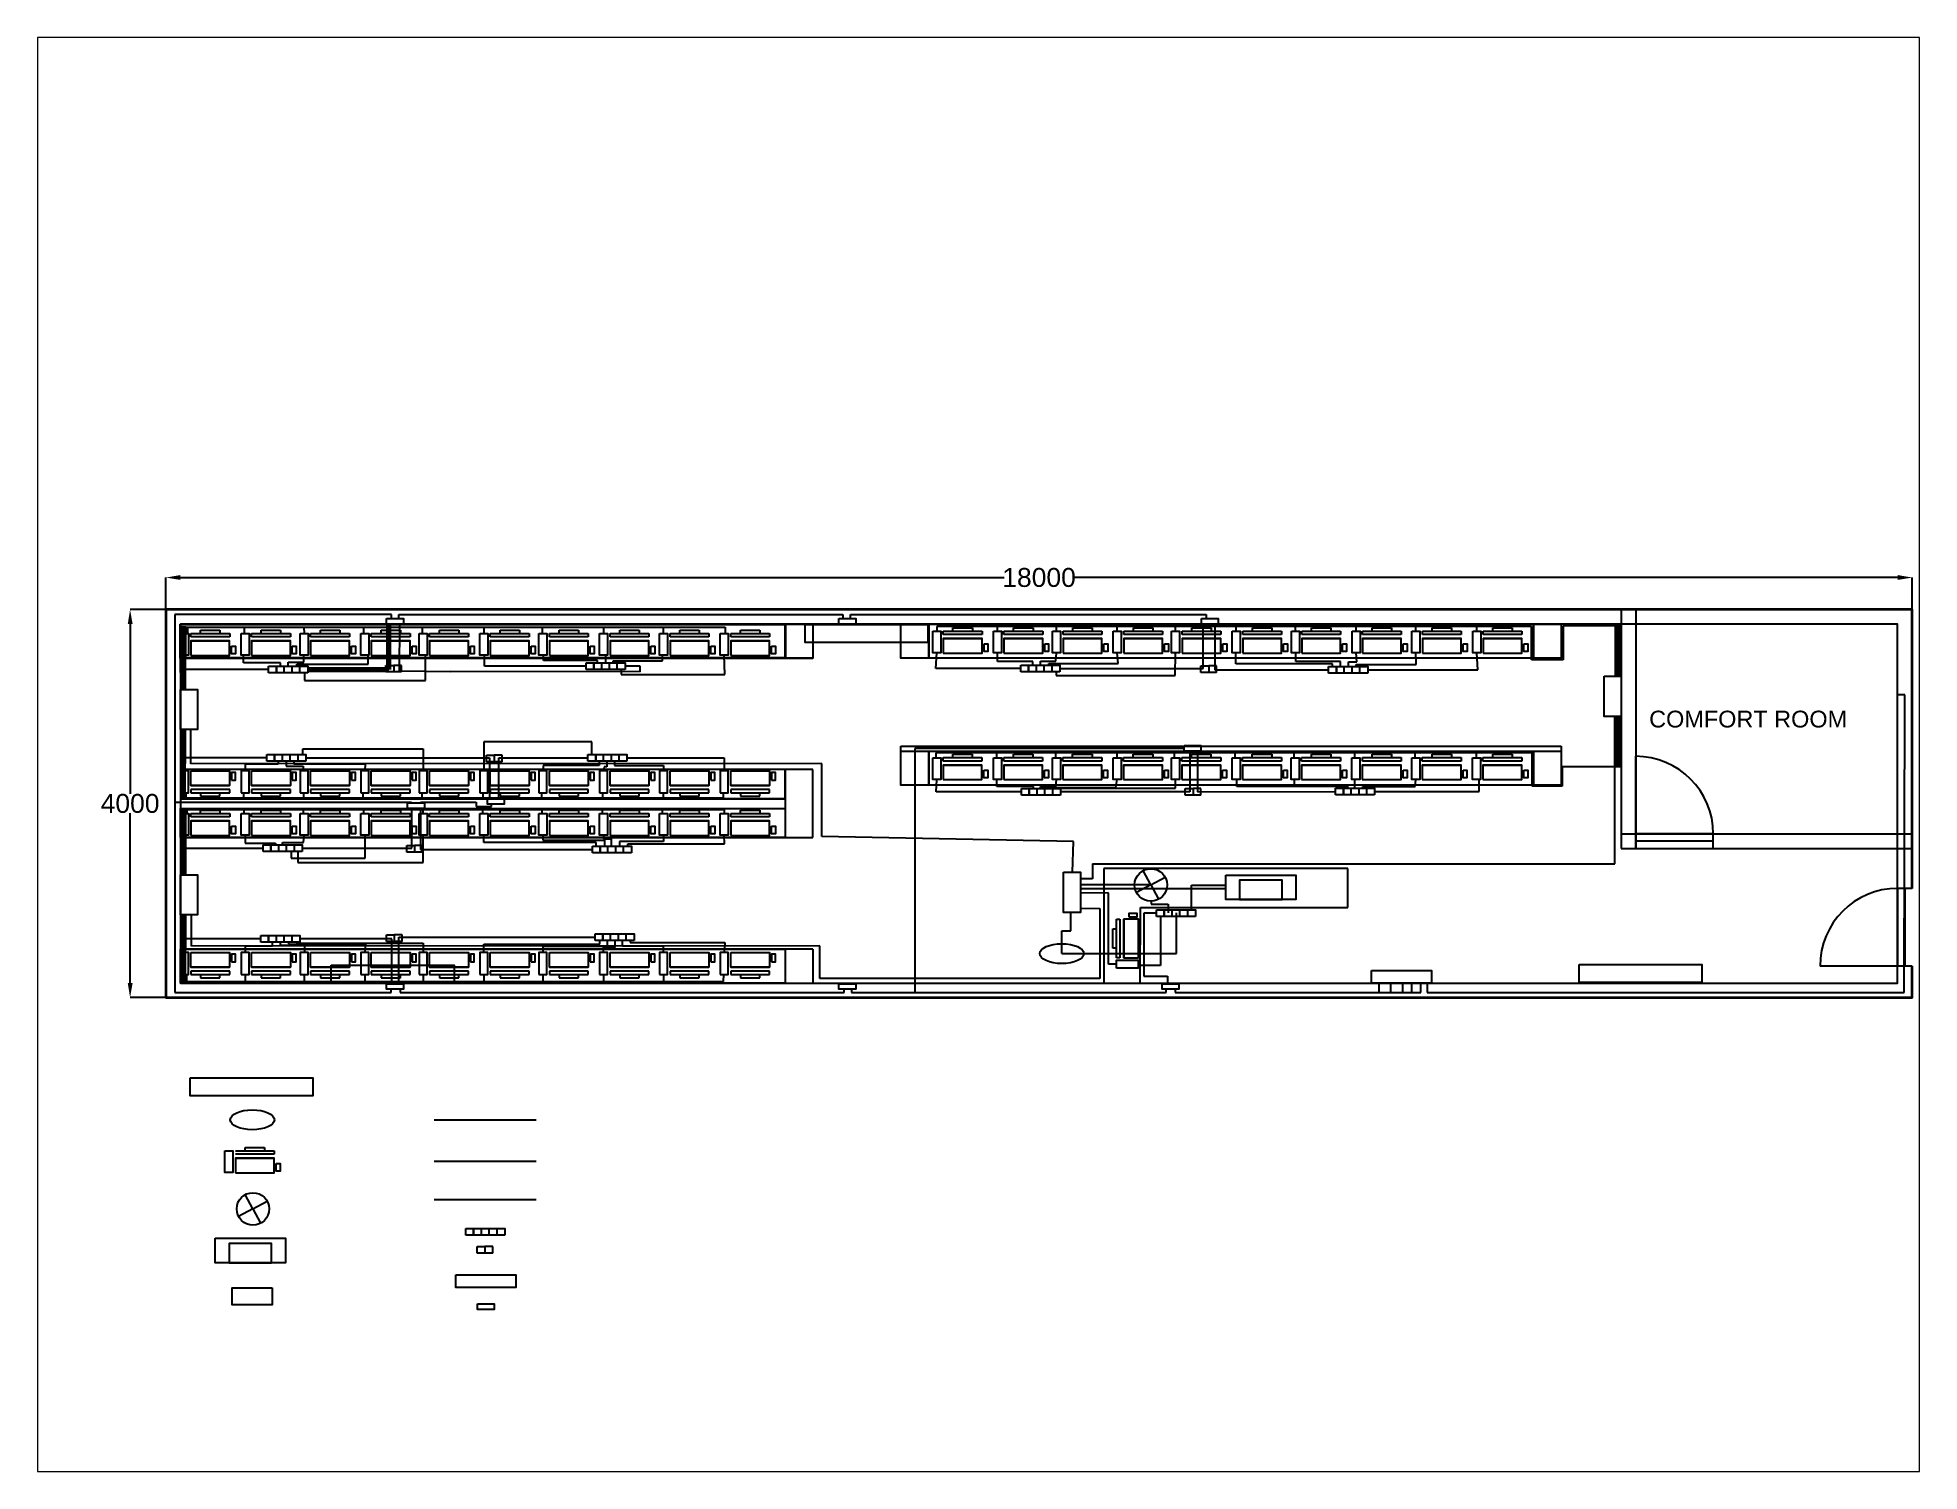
# Paper-space layout 'Layout2' of a CAD drawing. Header units: millimetres. Extents: x 1.05 to 9.45, y 0.8 to 7.2.
# The model-space entities are those that its viewports show. They can reach past a viewport. Long polylines and large blocks are cut down to what shows.
import ezdxf

# ---------------------------------------------------------------- set-up
doc = ezdxf.new("R2010")
doc.units = ezdxf.units.MM
doc.header["$MEASUREMENT"] = 0
doc.styles.get("Standard").update_dxf_attribs({"font": 'arial.ttf'})
doc.dimstyles.get("Standard").update_dxf_attribs({"dimtxt": 195.18, "dimasz": 150, "dimexe": 0.18, "dimexo": 0.0625, "dimgap": 0.09, "dimtad": 0, "dimtih": 1, "dimtoh": 1, "dimdec": 0, "dimzin": 0, "dimdsep": 46, "dimtxsty": 'Standard', "dimblk2": 'CLOSEDBLANK', "dimcen": 0.09, "dimadec": 0, "dimazin": 0, "dimtfac": 1, "dimtdec": 0, "dimtofl": 0, "dimtmove": 0, "dimatfit": 3, "dimfxl": 1, "dimtolj": 1, "dimtzin": 0, "dimarcsym": 0})

psp = doc.layouts.new('Layout2')

msp = doc.modelspace()

# ---------------------------------------------------------------- texts
at = {"color": 0}
msp.add_text('COMFORT ROOM', height=173.009, dxfattribs=at).set_placement((25263.5, 7677))
at = {"color": 0, "insert": (25497.5, 8204), "char_height": 0.2, "attachment_point": 1}
msp.add_mtext_dynamic_manual_height_columns('GENERATOR ROOM', width=1673, gutter_width=1, heights=[0], dxfattribs=at)

# ---------------------------------------------------------------- blocks, each defined once
blk = doc.blocks.new('*D19')
at = {"color": 0, "lineweight": -2, "transparency": 16777216}
for p, q in [((9975, 8893), (9975, 9223)), ((10125, 9222), (18617, 9222)), ((27825, 9222), (19333, 9222)), ((27975, 8893), (27975, 9223))]:
    blk.add_line(p, q, dxfattribs=at)
at = {"color": 0, "transparency": 16777216}
for points in [[(10125, 9248), (10125, 9198), (9975, 9222)], [(27825, 9248), (27825, 9198), (27975, 9222)]]:
    blk.add_solid(points, dxfattribs=at)
at = {"layer": 'Defpoints', "color": 0, "transparency": 16777216}
for p in [(9975, 9222), (9975, 8893), (27975, 8893)]:
    blk.add_point(p, dxfattribs=at)
at = {"color": 0, "transparency": 16777216, "insert": (18975, 9222), "char_height": 195.2, "attachment_point": 5}
blk.add_mtext('\\A1;18000', dxfattribs=at)
blk = doc.blocks.new('_ClosedBlank')
at = {"color": 0, "linetype": 'ByBlock', "lineweight": -2}
for p, q in [((-1, 0.17), (0, 0)), ((-1, 0.17), (-1, -0.17)), ((0, 0), (-1, -0.17))]:
    blk.add_line(p, q, dxfattribs=at)
blk = doc.blocks.new('*D20')
at = {"color": 0, "lineweight": -2, "transparency": 16777216}
for p, q in [((9975, 8893), (9606, 8893)), ((9606, 8743), (9606, 6993)), ((9606, 5043), (9606, 6793)), ((9975, 4893), (9606, 4893))]:
    blk.add_line(p, q, dxfattribs=at)
at = {"color": 0, "transparency": 16777216}
for points in [[(9582, 8743), (9632, 8743), (9606, 8893)], [(9582, 5043), (9632, 5043), (9606, 4893)]]:
    blk.add_solid(points, dxfattribs=at)
at = {"layer": 'Defpoints', "color": 0, "transparency": 16777216}
for p in [(9975, 8893), (9606, 4893), (9975, 4893)]:
    blk.add_point(p, dxfattribs=at)
at = {"color": 0, "transparency": 16777216, "insert": (9606, 6893), "char_height": 195.2, "attachment_point": 5}
blk.add_mtext('\\A1;4000', dxfattribs=at)

# ---------------------------------------------------------------- dimensions: what is measured, and where the dimension line sits
at = {"color": 0}
dim = msp.add_linear_dim(base=(9974.7, 9222.5), p1=(27974.7, 8893), p2=(9974.7, 8893), dimstyle='Standard', dxfattribs=at)
dim.commit()
dim.dimension.update_dxf_attribs({"geometry": '*D19', "text_midpoint": (18974.7, 9222.5), "dimtype": 160})
dim = msp.add_linear_dim(base=(9606.5, 4893), p1=(9974.7, 8893), p2=(9974.7, 4893), angle=90, dimstyle='Standard', dxfattribs=at)
dim.commit()
dim.dimension.update_dxf_attribs({"geometry": '*D20', "text_midpoint": (9606.5, 6893), "dimtype": 160})

# ---------------------------------------------------------------- linework, layer by layer
at = {"color": 6}
for p, q in [((12300.5, 8840), (10066, 8840)), ((10066, 8840), (10066, 4975.5)), ((12300.5, 8799.5), (12300.5, 8840)), ((12375, 8799.5), (12375, 8840)), ((12375, 8840), (16952, 8840)), ((16952, 8840), (16952, 8799.5)), ((17032.5, 8799.5), (17032.5, 8840)), ((17032.5, 8840), (20697, 8840)), ((20697, 8840), (20697, 8799.5)), ((10162, 8275.6), (10166, 8421.8)), ((10776.5, 8343.5), (10776.5, 8421.8)), ((11155, 8343.5), (10776.5, 8343.5)), ((11155, 8309.8), (11155, 8343.5)), ((11237, 8309.8), (11237, 8350.5)), ((11237, 8350.5), (11398.5, 8350.5)), ((11398.5, 8350.5), (11398.5, 8421.8)), ((12060, 8330), (12060, 8421.8)), ((12650.5, 8162.5), (12650.5, 8421.8)), ((13258, 8308.1), (13258, 8421.8)), ((13868, 8368.5), (13868, 8421.8)), ((14423, 8368.5), (13868, 8368.5)), ((14423, 8342.2), (14423, 8368.5)), ((14511, 8378), (14511, 8421.8)), ((14511, 8342.2), (14511, 8378)), ((14583.5, 8342.2), (14583.5, 8363)), ((14583.5, 8363), (15095, 8363)), ((15095, 8363), (15095, 8421.8)), ((15734.5, 8224.5), (15730.5, 8421.8)), ((17912, 8285.1), (17921.3, 8444.7)), ((18546, 8358.5), (18546, 8444.7)), ((18911, 8358.5), (18546, 8358.5)), ((18911, 8319.2), (18911, 8358.5)), ((18991.5, 8319.2), (18991.5, 8361.5)), ((18991.5, 8361.5), (19148, 8361.5)), ((19148, 8361.5), (19155.8, 8444.7)), ((19789, 8338), (19781.3, 8444.7)), ((20378, 8212.5), (20382.3, 8444.7)), ((21004, 8332.5), (21004, 8444.7)), ((21621, 8356.5), (21621, 8444.7)), ((22080.5, 8356.5), (21621, 8356.5)), ((22080.5, 8304.2), (22080.5, 8356.5)), ((22165, 8304.2), (22165, 8353.5)), ((22165, 8353.5), (22249.5, 8353.5)), ((22249.5, 8353.5), (22242.3, 8444.7)), ((22860.5, 8326.5), (22860.3, 8444.7)), ((23497, 8270.1), (23485.8, 8444.7)), ((11034, 8275.6), (10162, 8275.6)), ((11324, 8309.8), (11324, 8330)), ((11324, 8330), (12060, 8330)), ((11402.5, 8241.5), (11402.5, 8162.5)), ((11402.5, 8162.5), (12650.5, 8162.5)), ((14305.5, 8308.1), (13258, 8308.1)), ((14667, 8274), (14667, 8224.5)), ((14667, 8224.5), (15734.5, 8224.5)), ((18786.5, 8285.1), (17912, 8285.1)), ((19075, 8319.2), (19075, 8338)), ((19075, 8338), (19789, 8338)), ((19150, 8251), (19150, 8212.5)), ((19150, 8212.5), (20378, 8212.5)), ((22000.3, 8332.5), (21004, 8332.5)), ((22000.3, 8304.2), (22000.3, 8332.5)), ((22243.5, 8304.2), (22243.5, 8326.5)), ((22243.5, 8326.5), (22860.5, 8326.5)), ((22363.1, 8270.1), (23497, 8270.1)), ((27899.7, 8013.5), (27824.7, 8013.5)), ((27890.5, 4944.5), (27899.7, 8013.5)), ((11388, 7397.2), (11388, 7457.5)), ((11388, 7457.5), (12627, 7457.5)), ((12627, 7457.5), (12627, 7228.7)), ((14364.8, 7527.5), (13252.5, 7527.5)), ((13252.5, 7527.5), (13252.5, 7228.7)), ((14364.8, 7397.2), (14364.8, 7527.5)), ((20470, 7461.8), (17694.8, 7461.8)), ((17694.8, 7461.8), (17694.8, 4978.5)), ((11015, 7363.1), (10162, 7363.1)), ((10162, 7363.1), (10166, 7228.7)), ((10792.5, 7297.5), (10791.5, 7228.7)), ((11132.5, 7297.5), (10792.5, 7297.5)), ((11132.5, 7329), (11132.5, 7297.5)), ((11213, 7329), (11213, 7278)), ((11213, 7278), (11389.5, 7278)), ((11294.5, 7329), (11294.5, 7303)), ((11294.5, 7303), (12030, 7303)), ((11389.5, 7278), (11389.5, 7228.7)), ((12030, 7303), (12026, 7228.7)), ((14441, 7284), (13865, 7284)), ((13865, 7284), (13865, 7228.7)), ((14441, 7329), (14441, 7284)), ((14491.5, 7272.5), (14487, 7228.7)), ((14521.5, 7272.5), (14491.5, 7272.5)), ((14521.5, 7329), (14521.5, 7272.5)), ((14599.5, 7329), (14599.5, 7285.5)), ((14599.5, 7285.5), (15105, 7285.5)), ((14727.6, 7363.1), (15730.5, 7363.1)), ((15105, 7285.5), (15105, 7228.7)), ((15730.5, 7363.1), (15730.5, 7228.7)), ((17915, 7013.7), (17919.8, 7141.3)), ((18794, 7013.7), (17915, 7013.7)), ((18539, 7067), (18539, 7141.3)), ((18916.5, 7067), (18539, 7067)), ((18916.5, 7047.8), (18916.5, 7067)), ((18991, 7047.8), (18991, 7068.5)), ((18991, 7068.5), (19147, 7068.5)), ((19077.5, 7047.8), (19077.5, 7059)), ((19077.5, 7059), (19767, 7059)), ((19147, 7068.5), (19154.3, 7141.3)), ((19163.5, 7047.8), (19163.5, 7053)), ((19163.5, 7053), (20382.5, 7053)), ((19767, 7059), (19779.8, 7141.3)), ((20382.5, 7053), (20382.5, 7141.3)), ((21012, 7067), (21012, 7141.3)), ((22071.3, 7067), (21012, 7067)), ((21605.5, 7141.3), (21605.5, 7073)), ((21605.5, 7073), (22157, 7073)), ((22071.3, 7052.3), (22071.3, 7067)), ((22157, 7073), (22152.5, 7052.3)), ((22228.5, 7052.3), (22228.5, 7141.3)), ((22312, 7052.3), (22312, 7069)), ((22312, 7069), (22850.5, 7069)), ((22434.1, 7018.2), (23510, 7018.2)), ((22850.5, 7069), (22858.8, 7141.3)), ((23510, 7018.2), (23510, 7141.3)), ((10066, 6907.8), (12507.5, 6907.8)), ((12507.5, 6907.8), (12507.5, 6899.5)), ((12598.5, 6899.5), (12598.5, 6907.8)), ((12598.5, 6907.8), (13174.5, 6907.8)), ((13174.5, 6907.8), (13174.5, 6862.5)), ((13174.5, 6862.5), (13332.5, 6862.5)), ((13332.5, 6862.5), (13332.5, 6886.5)), ((10166, 6565.3), (10166, 6432.1)), ((10166, 6432.1), (10977, 6432.1)), ((10791.5, 6565.3), (10791.5, 6483)), ((10791.5, 6483), (11104, 6483)), ((11104, 6483), (11104, 6466.2)), ((11176, 6466.2), (11176, 6492)), ((11176, 6492), (11393, 6492)), ((11393, 6492), (11400.5, 6565.3)), ((12030, 6330.5), (12030, 6565.3)), ((12627, 6286), (12627, 6565.3)), ((13253, 6490), (13252.5, 6565.3)), ((14410.8, 6490), (13253, 6490)), ((13861.5, 6565.3), (13861.5, 6515)), ((13861.5, 6515), (14495.5, 6515)), ((14410.8, 6452.2), (14410.8, 6490)), ((14487, 6565.3), (14487, 6529)), ((14487, 6529), (14565, 6529)), ((14495.5, 6515), (14495.5, 6452.2)), ((14565, 6529), (14565, 6452.2)), ((15105, 6501), (14649.5, 6501)), ((14649.5, 6501), (14649.5, 6452.2)), ((14737.5, 6452.2), (14737.5, 6478)), ((14737.5, 6478), (15733, 6478)), ((15105, 6565.3), (15105, 6501)), ((15733, 6478), (15730.5, 6565.3)), ((11265.5, 6398), (11265.5, 6330.5)), ((11265.5, 6330.5), (12030, 6330.5)), ((11335.5, 6398), (11335.5, 6330.5)), ((11335.5, 6330.5), (11335.5, 6286)), ((11335.5, 6286), (12627, 6286)), ((20547.5, 5797.8), (20547.5, 6050.5)), ((20547.5, 6050.5), (20900, 6050.5)), ((20130.8, 5886.7), (20130.8, 5855)), ((20130.8, 5855), (20305.5, 5855)), ((20305.5, 5855), (20305.5, 5766)), ((20225.3, 5729.5), (20225.3, 5222)), ((20390.5, 5346), (20390.5, 5767.5)), ((10172.5, 5497.1), (10166, 5356.2)), ((10953.5, 5497.1), (10172.5, 5497.1)), ((11073.5, 5426.5), (11073.5, 5463)), ((11153, 5463), (11153, 5432.5)), ((11153, 5432.5), (11402, 5432.5)), ((11238, 5463), (11238, 5445.5)), ((11238, 5445.5), (12033, 5440.5)), ((11323.5, 5463), (11323.5, 5453)), ((11323.5, 5453), (12626.5, 5453)), ((11402, 5432.5), (11402, 5356.2)), ((12033, 5440.5), (12026, 5356.2)), ((12626.5, 5453), (12627, 5356.2)), ((13252.5, 5356.2), (13252.5, 5442.5)), ((13252.5, 5442.5), (14449.5, 5442.5)), ((14449.5, 5442.5), (14449.5, 5481.5)), ((14526, 5422), (14526, 5481.5)), ((14607, 5410), (14607, 5481.5)), ((14681.5, 5421.5), (14681.5, 5481.5)), ((14761, 5481.5), (14761, 5462)), ((14761, 5462), (15737.5, 5462)), ((15737.5, 5462), (15730.5, 5356.2)), ((10792.5, 5428.5), (10792.5, 5356.2)), ((10792.5, 5426.5), (11073.5, 5426.5)), ((13859, 5422), (13859, 5356.2)), ((13859, 5422), (14526, 5422)), ((14487, 5356.2), (14487, 5410)), ((14487, 5410), (14607, 5410)), ((15105, 5421.5), (14681.5, 5421.5)), ((15105, 5356.2), (15105, 5421.5)), ((19209.5, 5346), (20390.5, 5346)), ((20225.3, 5222), (19997, 5222)), ((22479, 4944.5), (22479, 5043)), ((22601, 4944.5), (22601, 5043)), ((22723, 4944.5), (22723, 5043)), ((22817.2, 4944.5), (22817.2, 5043)), ((22911.5, 4944.5), (22911.5, 5043)), ((22975.5, 5043), (22975.5, 4944.5)), ((10066, 4975.5), (10066, 4944.5)), ((10066, 4944.5), (12296, 4944.5)), ((12296, 4944.5), (12296, 4978)), ((12390.5, 4978), (12390.5, 4944.5)), ((12390.5, 4944.5), (16965.5, 4944.5)), ((16965.5, 4944.5), (16965.5, 4978)), ((17042.5, 4978), (17042.5, 4944.5)), ((17042.5, 4944.5), (20283.5, 4944.5)), ((17694.8, 4978.5), (17694.8, 4944.5)), ((20283.5, 4944.5), (20283.5, 4978)), ((20377.5, 4978), (20377.5, 4944.5)), ((20377.5, 4944.5), (22479, 4944.5)), ((22479, 4944.5), (22723, 4944.5)), ((22723, 4944.5), (22911.5, 4944.5)), ((22975.5, 4944.5), (27890.5, 4944.5)), ((12741, 3207), (13790.1, 3207))]:
    msp.add_line(p, q, dxfattribs=at)
for p, q in [((10124.7, 8743), (10124.7, 8243)), ((16644, 8743), (16644, 8393)), ((10232.2, 8570.2), (10632.2, 8570.2)), ((10232.5, 8611.5), (10232.5, 8646.5)), ((10232.5, 8646.5), (10332.5, 8646.5)), ((10632.5, 8611.5), (10232.5, 8611.5)), ((10332.5, 8646.5), (10332.5, 8681.5)), ((10332.5, 8681.5), (10532.5, 8681.5)), ((10332.5, 8646.5), (10532.5, 8646.5)), ((10532.5, 8681.5), (10532.5, 8646.5)), ((10532.5, 8646.5), (10632.5, 8646.5)), ((10632.5, 8646.5), (10632.5, 8611.5)), ((10857.8, 8570.2), (11257.8, 8570.2)), ((10858, 8611.5), (10858, 8646.5)), ((10858, 8646.5), (10958, 8646.5)), ((11258, 8611.5), (10858, 8611.5)), ((10958, 8646.5), (10958, 8681.5)), ((10958, 8681.5), (11158, 8681.5)), ((10958, 8646.5), (11158, 8646.5)), ((11158, 8681.5), (11158, 8646.5)), ((11158, 8646.5), (11258, 8646.5)), ((11258, 8646.5), (11258, 8611.5)), ((11466.8, 8570.2), (11866.8, 8570.2)), ((11467, 8611.5), (11467, 8646.5)), ((11467, 8646.5), (11567, 8646.5)), ((11867, 8611.5), (11467, 8611.5)), ((11567, 8646.5), (11567, 8681.5)), ((11567, 8681.5), (11767, 8681.5)), ((11567, 8646.5), (11767, 8646.5)), ((11767, 8681.5), (11767, 8646.5)), ((11767, 8646.5), (11867, 8646.5)), ((11867, 8646.5), (11867, 8611.5)), ((12092.3, 8570.2), (12492.3, 8570.2)), ((12092.5, 8611.5), (12092.5, 8646.5)), ((12092.5, 8646.5), (12192.5, 8646.5)), ((12492.5, 8611.5), (12092.5, 8611.5)), ((12192.5, 8646.5), (12192.5, 8681.5)), ((12192.5, 8681.5), (12392.5, 8681.5)), ((12192.5, 8646.5), (12392.5, 8646.5)), ((12392.5, 8681.5), (12392.5, 8646.5)), ((12392.5, 8646.5), (12492.5, 8646.5)), ((12492.5, 8646.5), (12492.5, 8611.5)), ((12693.3, 8570.2), (13093.3, 8570.2)), ((12693.5, 8611.5), (12693.5, 8646.5)), ((12693.5, 8646.5), (12793.5, 8646.5)), ((13093.5, 8611.5), (12693.5, 8611.5)), ((12793.5, 8646.5), (12793.5, 8681.5)), ((12793.5, 8681.5), (12993.5, 8681.5)), ((12793.5, 8646.5), (12993.5, 8646.5)), ((12993.5, 8681.5), (12993.5, 8646.5)), ((12993.5, 8646.5), (13093.5, 8646.5)), ((13093.5, 8646.5), (13093.5, 8611.5)), ((13318.8, 8570.2), (13718.8, 8570.2)), ((13319, 8611.5), (13319, 8646.5)), ((13319, 8646.5), (13419, 8646.5)), ((13719, 8611.5), (13319, 8611.5)), ((13419, 8646.5), (13419, 8681.5)), ((13419, 8681.5), (13619, 8681.5)), ((13419, 8646.5), (13619, 8646.5)), ((13619, 8681.5), (13619, 8646.5)), ((13619, 8646.5), (13719, 8646.5)), ((13719, 8646.5), (13719, 8611.5)), ((13927.8, 8570.2), (14327.8, 8570.2)), ((13928, 8611.5), (13928, 8646.5)), ((13928, 8646.5), (14028, 8646.5)), ((14328, 8611.5), (13928, 8611.5)), ((14028, 8646.5), (14028, 8681.5)), ((14028, 8681.5), (14228, 8681.5)), ((14028, 8646.5), (14228, 8646.5)), ((14228, 8681.5), (14228, 8646.5)), ((14228, 8646.5), (14328, 8646.5)), ((14328, 8646.5), (14328, 8611.5)), ((14553.3, 8570.2), (14953.3, 8570.2)), ((14553.5, 8611.5), (14553.5, 8646.5)), ((14553.5, 8646.5), (14653.5, 8646.5)), ((14953.5, 8611.5), (14553.5, 8611.5)), ((14653.5, 8646.5), (14653.5, 8681.5)), ((14653.5, 8681.5), (14853.5, 8681.5)), ((14653.5, 8646.5), (14853.5, 8646.5)), ((14853.5, 8681.5), (14853.5, 8646.5)), ((14853.5, 8646.5), (14953.5, 8646.5)), ((14953.5, 8646.5), (14953.5, 8611.5)), ((15171.3, 8570.2), (15571.3, 8570.2)), ((15171.5, 8611.5), (15171.5, 8646.5)), ((15171.5, 8646.5), (15271.5, 8646.5)), ((15571.5, 8611.5), (15171.5, 8611.5)), ((15271.5, 8646.5), (15271.5, 8681.5)), ((15271.5, 8681.5), (15471.5, 8681.5)), ((15271.5, 8646.5), (15471.5, 8646.5)), ((15471.5, 8681.5), (15471.5, 8646.5)), ((15471.5, 8646.5), (15571.5, 8646.5)), ((15571.5, 8646.5), (15571.5, 8611.5)), ((15796.8, 8570.2), (16196.8, 8570.2)), ((15797, 8611.5), (15797, 8646.5)), ((15797, 8646.5), (15897, 8646.5)), ((16197, 8611.5), (15797, 8611.5)), ((15897, 8646.5), (15897, 8681.5)), ((15897, 8681.5), (16097, 8681.5)), ((15897, 8646.5), (16097, 8646.5)), ((16097, 8681.5), (16097, 8646.5)), ((16097, 8646.5), (16197, 8646.5)), ((16197, 8646.5), (16197, 8611.5)), ((10124.7, 7143), (10124.7, 6643)), ((10232.2, 7080.3), (10632.2, 7080.3)), ((10232.5, 7038.9), (10232.5, 7003.9)), ((10632.5, 7038.9), (10232.5, 7038.9)), ((10232.5, 7003.9), (10332.5, 7003.9)), ((10332.5, 7003.9), (10332.5, 6968.9)), ((10332.5, 7003.9), (10532.5, 7003.9)), ((10532.5, 6968.9), (10532.5, 7003.9)), ((10532.5, 7003.9), (10632.5, 7003.9)), ((10632.5, 7003.9), (10632.5, 7038.9)), ((10857.8, 7080.3), (11257.8, 7080.3)), ((10858, 7038.9), (10858, 7003.9)), ((11258, 7038.9), (10858, 7038.9)), ((10858, 7003.9), (10958, 7003.9)), ((10958, 7003.9), (10958, 6968.9)), ((10958, 7003.9), (11158, 7003.9)), ((11158, 6968.9), (11158, 7003.9)), ((11158, 7003.9), (11258, 7003.9)), ((11258, 7003.9), (11258, 7038.9)), ((11466.8, 7080.3), (11866.8, 7080.3)), ((11467, 7038.9), (11467, 7003.9)), ((11867, 7038.9), (11467, 7038.9)), ((11467, 7003.9), (11567, 7003.9)), ((11567, 7003.9), (11567, 6968.9)), ((11567, 7003.9), (11767, 7003.9)), ((11767, 6968.9), (11767, 7003.9)), ((11767, 7003.9), (11867, 7003.9)), ((11867, 7003.9), (11867, 7038.9)), ((12092.3, 7080.3), (12492.3, 7080.3)), ((12092.5, 7038.9), (12092.5, 7003.9)), ((12492.5, 7038.9), (12092.5, 7038.9)), ((12092.5, 7003.9), (12192.5, 7003.9)), ((12192.5, 7003.9), (12192.5, 6968.9)), ((12192.5, 7003.9), (12392.5, 7003.9)), ((12392.5, 6968.9), (12392.5, 7003.9)), ((12392.5, 7003.9), (12492.5, 7003.9)), ((12492.5, 7003.9), (12492.5, 7038.9)), ((12693.3, 7080.3), (13093.3, 7080.3)), ((12693.5, 7038.9), (12693.5, 7003.9)), ((13093.5, 7038.9), (12693.5, 7038.9)), ((12693.5, 7003.9), (12793.5, 7003.9)), ((12793.5, 7003.9), (12793.5, 6968.9)), ((12793.5, 7003.9), (12993.5, 7003.9)), ((12993.5, 6968.9), (12993.5, 7003.9)), ((12993.5, 7003.9), (13093.5, 7003.9)), ((13093.5, 7003.9), (13093.5, 7038.9)), ((13318.8, 7080.3), (13718.8, 7080.3)), ((13319, 7038.9), (13319, 7003.9)), ((13719, 7038.9), (13319, 7038.9)), ((13319, 7003.9), (13419, 7003.9)), ((13419, 7003.9), (13419, 6968.9)), ((13419, 7003.9), (13619, 7003.9)), ((13619, 6968.9), (13619, 7003.9)), ((13619, 7003.9), (13719, 7003.9)), ((13719, 7003.9), (13719, 7038.9)), ((13927.8, 7080.3), (14327.8, 7080.3)), ((13928, 7038.9), (13928, 7003.9)), ((14328, 7038.9), (13928, 7038.9)), ((13928, 7003.9), (14028, 7003.9)), ((14028, 7003.9), (14028, 6968.9)), ((14028, 7003.9), (14228, 7003.9)), ((14228, 6968.9), (14228, 7003.9)), ((14228, 7003.9), (14328, 7003.9)), ((14328, 7003.9), (14328, 7038.9)), ((14553.3, 7080.3), (14953.3, 7080.3)), ((14553.5, 7038.9), (14553.5, 7003.9)), ((14953.5, 7038.9), (14553.5, 7038.9)), ((14553.5, 7003.9), (14653.5, 7003.9)), ((14653.5, 7003.9), (14653.5, 6968.9)), ((14653.5, 7003.9), (14853.5, 7003.9)), ((14853.5, 6968.9), (14853.5, 7003.9)), ((14853.5, 7003.9), (14953.5, 7003.9)), ((14953.5, 7003.9), (14953.5, 7038.9)), ((15171.3, 7080.3), (15571.3, 7080.3)), ((15171.5, 7038.9), (15171.5, 7003.9)), ((15571.5, 7038.9), (15171.5, 7038.9)), ((15171.5, 7003.9), (15271.5, 7003.9)), ((15271.5, 7003.9), (15271.5, 6968.9)), ((15271.5, 7003.9), (15471.5, 7003.9)), ((15471.5, 6968.9), (15471.5, 7003.9)), ((15471.5, 7003.9), (15571.5, 7003.9)), ((15571.5, 7003.9), (15571.5, 7038.9)), ((15796.8, 7080.3), (16196.8, 7080.3)), ((15797, 7038.9), (15797, 7003.9)), ((16197, 7038.9), (15797, 7038.9)), ((15797, 7003.9), (15897, 7003.9)), ((15897, 7003.9), (15897, 6968.9)), ((15897, 7003.9), (16097, 7003.9)), ((16097, 6968.9), (16097, 7003.9)), ((16097, 7003.9), (16197, 7003.9)), ((16197, 7003.9), (16197, 7038.9)), ((10232.5, 6755), (10232.5, 6790)), ((10232.5, 6790), (10332.5, 6790)), ((10332.5, 6968.9), (10532.5, 6968.9)), ((10332.5, 6790), (10332.5, 6825)), ((10332.5, 6825), (10532.5, 6825)), ((10332.5, 6790), (10532.5, 6790)), ((10532.5, 6825), (10532.5, 6790)), ((10532.5, 6790), (10632.5, 6790)), ((10632.5, 6790), (10632.5, 6755)), ((10858, 6755), (10858, 6790)), ((10858, 6790), (10958, 6790)), ((10958, 6968.9), (11158, 6968.9)), ((10958, 6790), (10958, 6825)), ((10958, 6825), (11158, 6825)), ((10958, 6790), (11158, 6790)), ((11158, 6825), (11158, 6790)), ((11158, 6790), (11258, 6790)), ((11258, 6790), (11258, 6755)), ((11467, 6755), (11467, 6790)), ((11467, 6790), (11567, 6790)), ((11567, 6968.9), (11767, 6968.9)), ((11567, 6790), (11567, 6825)), ((11567, 6825), (11767, 6825)), ((11567, 6790), (11767, 6790)), ((11767, 6825), (11767, 6790)), ((11767, 6790), (11867, 6790)), ((11867, 6790), (11867, 6755)), ((12092.5, 6755), (12092.5, 6790)), ((12092.5, 6790), (12192.5, 6790)), ((12192.5, 6968.9), (12392.5, 6968.9)), ((12192.5, 6790), (12192.5, 6825)), ((12192.5, 6825), (12392.5, 6825)), ((12192.5, 6790), (12392.5, 6790)), ((12392.5, 6825), (12392.5, 6790)), ((12392.5, 6790), (12492.5, 6790)), ((12492.5, 6790), (12492.5, 6755)), ((12693.5, 6755), (12693.5, 6790)), ((12693.5, 6790), (12793.5, 6790)), ((12793.5, 6968.9), (12993.5, 6968.9)), ((12793.5, 6790), (12793.5, 6825)), ((12793.5, 6825), (12993.5, 6825)), ((12793.5, 6790), (12993.5, 6790)), ((12993.5, 6825), (12993.5, 6790)), ((12993.5, 6790), (13093.5, 6790)), ((13093.5, 6790), (13093.5, 6755)), ((13319, 6755), (13319, 6790)), ((13319, 6790), (13419, 6790)), ((13419, 6968.9), (13619, 6968.9)), ((13419, 6790), (13419, 6825)), ((13419, 6825), (13619, 6825)), ((13419, 6790), (13619, 6790)), ((13619, 6825), (13619, 6790)), ((13619, 6790), (13719, 6790)), ((13719, 6790), (13719, 6755)), ((13928, 6755), (13928, 6790)), ((13928, 6790), (14028, 6790)), ((14028, 6968.9), (14228, 6968.9)), ((14028, 6790), (14028, 6825)), ((14028, 6825), (14228, 6825)), ((14028, 6790), (14228, 6790)), ((14228, 6825), (14228, 6790)), ((14228, 6790), (14328, 6790)), ((14328, 6790), (14328, 6755)), ((14553.5, 6755), (14553.5, 6790)), ((14553.5, 6790), (14653.5, 6790)), ((14653.5, 6968.9), (14853.5, 6968.9)), ((14653.5, 6790), (14653.5, 6825)), ((14653.5, 6825), (14853.5, 6825)), ((14653.5, 6790), (14853.5, 6790)), ((14853.5, 6825), (14853.5, 6790)), ((14853.5, 6790), (14953.5, 6790)), ((14953.5, 6790), (14953.5, 6755)), ((15171.5, 6755), (15171.5, 6790)), ((15171.5, 6790), (15271.5, 6790)), ((15271.5, 6968.9), (15471.5, 6968.9)), ((15271.5, 6790), (15271.5, 6825)), ((15271.5, 6825), (15471.5, 6825)), ((15271.5, 6790), (15471.5, 6790)), ((15471.5, 6825), (15471.5, 6790)), ((15471.5, 6790), (15571.5, 6790)), ((15571.5, 6790), (15571.5, 6755)), ((15797, 6755), (15797, 6790)), ((15797, 6790), (15897, 6790)), ((15897, 6968.9), (16097, 6968.9)), ((15897, 6790), (15897, 6825)), ((15897, 6825), (16097, 6825)), ((15897, 6790), (16097, 6790)), ((16097, 6825), (16097, 6790)), ((16097, 6790), (16197, 6790)), ((16197, 6790), (16197, 6755)), ((10232.2, 6713.7), (10632.2, 6713.7)), ((10632.5, 6755), (10232.5, 6755)), ((10857.8, 6713.7), (11257.8, 6713.7)), ((11258, 6755), (10858, 6755)), ((11466.8, 6713.7), (11866.8, 6713.7)), ((11867, 6755), (11467, 6755)), ((12092.3, 6713.7), (12492.3, 6713.7)), ((12492.5, 6755), (12092.5, 6755)), ((12693.3, 6713.7), (13093.3, 6713.7)), ((13093.5, 6755), (12693.5, 6755)), ((13318.8, 6713.7), (13718.8, 6713.7)), ((13719, 6755), (13319, 6755)), ((13927.8, 6713.7), (14327.8, 6713.7)), ((14328, 6755), (13928, 6755)), ((14553.3, 6713.7), (14953.3, 6713.7)), ((14953.5, 6755), (14553.5, 6755)), ((15171.3, 6713.7), (15571.3, 6713.7)), ((15571.5, 6755), (15171.5, 6755)), ((15796.8, 6713.7), (16196.8, 6713.7)), ((16197, 6755), (15797, 6755)), ((19772.2, 5602.2), (19772.2, 5702.2)), ((19772.2, 5702.2), (19807.2, 5702.2)), ((19807.2, 5702.2), (19807.2, 5302.2)), ((19848.5, 5302), (19848.5, 5702)), ((10124.7, 5543), (10124.7, 5043)), ((19737.2, 5402.2), (19737.2, 5602.2)), ((19737.2, 5602.2), (19772.2, 5602.2)), ((19772.2, 5402.2), (19772.2, 5602.2)), ((16644, 5393), (16644, 5043)), ((19772.2, 5402.2), (19737.2, 5402.2)), ((19772.2, 5302.2), (19772.2, 5402.2)), ((19807.2, 5302.2), (19772.2, 5302.2)), ((10232.2, 5207.8), (10632.2, 5207.8)), ((10232.5, 5166.4), (10232.5, 5131.4)), ((10632.5, 5166.4), (10232.5, 5166.4)), ((10232.5, 5131.4), (10332.5, 5131.4)), ((10332.5, 5131.4), (10332.5, 5096.4)), ((10332.5, 5131.4), (10532.5, 5131.4)), ((10332.5, 5096.4), (10532.5, 5096.4)), ((10532.5, 5096.4), (10532.5, 5131.4)), ((10532.5, 5131.4), (10632.5, 5131.4)), ((10632.5, 5131.4), (10632.5, 5166.4)), ((10857.8, 5207.8), (11257.8, 5207.8)), ((10858, 5166.4), (10858, 5131.4)), ((11258, 5166.4), (10858, 5166.4)), ((10858, 5131.4), (10958, 5131.4)), ((10958, 5131.4), (10958, 5096.4)), ((10958, 5131.4), (11158, 5131.4)), ((10958, 5096.4), (11158, 5096.4)), ((11158, 5096.4), (11158, 5131.4)), ((11158, 5131.4), (11258, 5131.4)), ((11258, 5131.4), (11258, 5166.4)), ((11466.8, 5207.8), (11866.8, 5207.8)), ((11467, 5166.4), (11467, 5131.4)), ((11867, 5166.4), (11467, 5166.4)), ((11467, 5131.4), (11567, 5131.4)), ((11567, 5131.4), (11567, 5096.4)), ((11567, 5131.4), (11767, 5131.4)), ((11567, 5096.4), (11767, 5096.4)), ((11767, 5096.4), (11767, 5131.4)), ((11767, 5131.4), (11867, 5131.4)), ((11867, 5131.4), (11867, 5166.4)), ((12092.3, 5207.8), (12492.3, 5207.8)), ((12092.5, 5166.4), (12092.5, 5131.4)), ((12492.5, 5166.4), (12092.5, 5166.4)), ((12092.5, 5131.4), (12192.5, 5131.4)), ((12192.5, 5131.4), (12192.5, 5096.4)), ((12192.5, 5131.4), (12392.5, 5131.4)), ((12192.5, 5096.4), (12392.5, 5096.4)), ((12392.5, 5096.4), (12392.5, 5131.4)), ((12392.5, 5131.4), (12492.5, 5131.4)), ((12492.5, 5131.4), (12492.5, 5166.4)), ((12693.3, 5207.8), (13093.3, 5207.8)), ((12693.5, 5166.4), (12693.5, 5131.4)), ((13093.5, 5166.4), (12693.5, 5166.4)), ((12693.5, 5131.4), (12793.5, 5131.4)), ((12793.5, 5131.4), (12793.5, 5096.4)), ((12793.5, 5131.4), (12993.5, 5131.4)), ((12793.5, 5096.4), (12993.5, 5096.4)), ((12993.5, 5096.4), (12993.5, 5131.4)), ((12993.5, 5131.4), (13093.5, 5131.4)), ((13093.5, 5131.4), (13093.5, 5166.4)), ((13318.8, 5207.8), (13718.8, 5207.8)), ((13319, 5166.4), (13319, 5131.4)), ((13719, 5166.4), (13319, 5166.4)), ((13319, 5131.4), (13419, 5131.4)), ((13419, 5131.4), (13419, 5096.4)), ((13419, 5131.4), (13619, 5131.4)), ((13419, 5096.4), (13619, 5096.4)), ((13619, 5096.4), (13619, 5131.4)), ((13619, 5131.4), (13719, 5131.4)), ((13719, 5131.4), (13719, 5166.4)), ((13927.8, 5207.8), (14327.8, 5207.8)), ((13928, 5166.4), (13928, 5131.4)), ((14328, 5166.4), (13928, 5166.4)), ((13928, 5131.4), (14028, 5131.4)), ((14028, 5131.4), (14028, 5096.4)), ((14028, 5131.4), (14228, 5131.4)), ((14028, 5096.4), (14228, 5096.4)), ((14228, 5096.4), (14228, 5131.4)), ((14228, 5131.4), (14328, 5131.4)), ((14328, 5131.4), (14328, 5166.4)), ((14553.3, 5207.8), (14953.3, 5207.8)), ((14553.5, 5166.4), (14553.5, 5131.4)), ((14953.5, 5166.4), (14553.5, 5166.4)), ((14553.5, 5131.4), (14653.5, 5131.4)), ((14653.5, 5131.4), (14653.5, 5096.4)), ((14653.5, 5131.4), (14853.5, 5131.4)), ((14653.5, 5096.4), (14853.5, 5096.4)), ((14853.5, 5096.4), (14853.5, 5131.4)), ((14853.5, 5131.4), (14953.5, 5131.4)), ((14953.5, 5131.4), (14953.5, 5166.4)), ((15171.3, 5207.8), (15571.3, 5207.8)), ((15171.5, 5166.4), (15171.5, 5131.4)), ((15571.5, 5166.4), (15171.5, 5166.4)), ((15171.5, 5131.4), (15271.5, 5131.4)), ((15271.5, 5131.4), (15271.5, 5096.4)), ((15271.5, 5131.4), (15471.5, 5131.4)), ((15271.5, 5096.4), (15471.5, 5096.4)), ((15471.5, 5096.4), (15471.5, 5131.4)), ((15471.5, 5131.4), (15571.5, 5131.4)), ((15571.5, 5131.4), (15571.5, 5166.4)), ((15796.8, 5207.8), (16196.8, 5207.8)), ((15797, 5166.4), (15797, 5131.4)), ((16197, 5166.4), (15797, 5166.4)), ((15797, 5131.4), (15897, 5131.4)), ((15897, 5131.4), (15897, 5096.4)), ((15897, 5131.4), (16097, 5131.4)), ((15897, 5096.4), (16097, 5096.4)), ((16097, 5096.4), (16097, 5131.4)), ((16097, 5131.4), (16197, 5131.4)), ((16197, 5131.4), (16197, 5166.4)), ((10691.6, 3313.8), (10791.6, 3313.8)), ((10791.6, 3313.8), (10791.6, 3348.8)), ((10791.6, 3348.8), (10991.6, 3348.8)), ((10791.6, 3313.8), (10991.6, 3313.8)), ((10991.6, 3348.8), (10991.6, 3313.8)), ((10991.6, 3313.8), (11091.6, 3313.8)), ((11091.6, 3313.8), (11091.6, 3278.8)), ((10691.3, 3237.5), (11091.3, 3237.5)), ((11091.6, 3278.8), (10691.6, 3278.8))]:
    msp.add_line(p, q)
at = {"color": 30, "lineweight": 80}
for p, q in [((12271.5, 8275.6), (12271.5, 8743)), ((11437.1, 8275.6), (12271.5, 8275.6))]:
    msp.add_line(p, q, dxfattribs=at)
at = {"color": 30}
for p, q in [((12384.5, 8743), (12379.8, 8261)), ((20668, 8285.1), (20668, 8743)), ((20786, 8743), (20786, 8270.1)), ((12379.8, 8261), (12910.8, 8254.3)), ((14863, 8251.5), (12910.7, 8254.3)), ((14862.5, 8310.5), (14708.6, 8310.5)), ((14863, 8251.5), (14862.5, 8310.5)), ((19189.6, 8285.1), (20668, 8285.1)), ((20786, 8270.1), (21960, 8270.1)), ((20529.5, 7433.5), (20529.5, 7013.7)), ((20609, 7433.5), (20609, 7013.7)), ((11418.1, 7363.1), (13311.5, 7363.1)), ((13311.5, 7363.1), (13311.5, 6943)), ((13405.5, 6943), (13405.5, 7363.1)), ((13405.5, 7363.1), (14324.5, 7363.1)), ((20529.5, 7013.7), (19197.1, 7013.7)), ((20609, 7013.7), (22031, 7018.2)), ((12511, 6432.1), (12511, 6843)), ((12598.5, 6843), (12598.5, 6418.1)), ((11380.1, 6432.1), (12511, 6432.1)), ((12598.5, 6418.1), (14370.5, 6418.1)), ((20185, 5763.6), (20054, 5763.6)), ((20054, 5763.6), (20054, 5115)), ((12305.5, 5497.1), (11356.6, 5497.1)), ((12305.5, 5034.5), (12305.5, 5497.1)), ((12377.5, 5034.5), (12377.5, 5515.6)), ((12377.5, 5515.6), (14398, 5515.6)), ((20054, 5115), (20297.5, 5115)), ((20297.5, 5115), (20297.5, 5034.5)), ((12741, 2813), (13790.1, 2813))]:
    msp.add_line(p, q, dxfattribs=at)
at = {"color": 0}
for p, q in [((16357.5, 8743), (16357.5, 8393)), ((24974.7, 8893), (24974.7, 6429.7)), ((25124.7, 8893), (25124.7, 6429.7)), ((17987.5, 8593.2), (18387.5, 8593.2)), ((17987.8, 8634.5), (17987.8, 8669.5)), ((17987.8, 8669.5), (18087.8, 8669.5)), ((18387.8, 8634.5), (17987.8, 8634.5)), ((18087.8, 8669.5), (18087.8, 8704.5)), ((18087.8, 8704.5), (18287.8, 8704.5)), ((18087.8, 8669.5), (18287.8, 8669.5)), ((18287.8, 8704.5), (18287.8, 8669.5)), ((18287.8, 8669.5), (18387.8, 8669.5)), ((18387.8, 8669.5), (18387.8, 8634.5)), ((18613, 8593.2), (19013, 8593.2)), ((18613.3, 8634.5), (18613.3, 8669.5)), ((18613.3, 8669.5), (18713.3, 8669.5)), ((19013.3, 8634.5), (18613.3, 8634.5)), ((18713.3, 8669.5), (18713.3, 8704.5)), ((18713.3, 8704.5), (18913.3, 8704.5)), ((18713.3, 8669.5), (18913.3, 8669.5)), ((18913.3, 8704.5), (18913.3, 8669.5)), ((18913.3, 8669.5), (19013.3, 8669.5)), ((19013.3, 8669.5), (19013.3, 8634.5)), ((19222, 8593.2), (19622, 8593.2)), ((19222.3, 8634.5), (19222.3, 8669.5)), ((19222.3, 8669.5), (19322.3, 8669.5)), ((19622.3, 8634.5), (19222.3, 8634.5)), ((19322.3, 8669.5), (19322.3, 8704.5)), ((19322.3, 8704.5), (19522.3, 8704.5)), ((19322.3, 8669.5), (19522.3, 8669.5)), ((19522.3, 8704.5), (19522.3, 8669.5)), ((19522.3, 8669.5), (19622.3, 8669.5)), ((19622.3, 8669.5), (19622.3, 8634.5)), ((19847.6, 8593.2), (20247.6, 8593.2)), ((19847.8, 8634.5), (19847.8, 8669.5)), ((19847.8, 8669.5), (19947.8, 8669.5)), ((20247.8, 8634.5), (19847.8, 8634.5)), ((19947.8, 8669.5), (19947.8, 8704.5)), ((19947.8, 8704.5), (20147.8, 8704.5)), ((19947.8, 8669.5), (20147.8, 8669.5)), ((20147.8, 8704.5), (20147.8, 8669.5)), ((20147.8, 8669.5), (20247.8, 8669.5)), ((20247.8, 8669.5), (20247.8, 8634.5)), ((20448.5, 8593.2), (20848.5, 8593.2)), ((20448.8, 8634.5), (20448.8, 8669.5)), ((20448.8, 8669.5), (20548.8, 8669.5)), ((20848.8, 8634.5), (20448.8, 8634.5)), ((20548.8, 8669.5), (20548.8, 8704.5)), ((20548.8, 8704.5), (20748.8, 8704.5)), ((20548.8, 8669.5), (20748.8, 8669.5)), ((20748.8, 8704.5), (20748.8, 8669.5)), ((20748.8, 8669.5), (20848.8, 8669.5)), ((20848.8, 8669.5), (20848.8, 8634.5)), ((21074.1, 8593.2), (21474.1, 8593.2)), ((21074.3, 8634.5), (21074.3, 8669.5)), ((21074.3, 8669.5), (21174.3, 8669.5)), ((21474.3, 8634.5), (21074.3, 8634.5)), ((21174.3, 8669.5), (21174.3, 8704.5)), ((21174.3, 8704.5), (21374.3, 8704.5)), ((21174.3, 8669.5), (21374.3, 8669.5)), ((21374.3, 8704.5), (21374.3, 8669.5)), ((21374.3, 8669.5), (21474.3, 8669.5)), ((21474.3, 8669.5), (21474.3, 8634.5)), ((21683.1, 8593.2), (22083.1, 8593.2)), ((21683.3, 8634.5), (21683.3, 8669.5)), ((21683.3, 8669.5), (21783.3, 8669.5)), ((22083.3, 8634.5), (21683.3, 8634.5)), ((21783.3, 8669.5), (21783.3, 8704.5)), ((21783.3, 8704.5), (21983.3, 8704.5)), ((21783.3, 8669.5), (21983.3, 8669.5)), ((21983.3, 8704.5), (21983.3, 8669.5)), ((21983.3, 8669.5), (22083.3, 8669.5)), ((22083.3, 8669.5), (22083.3, 8634.5)), ((22308.6, 8593.2), (22708.6, 8593.2)), ((22308.8, 8634.5), (22308.8, 8669.5)), ((22308.8, 8669.5), (22408.8, 8669.5)), ((22708.8, 8634.5), (22308.8, 8634.5)), ((22408.8, 8669.5), (22408.8, 8704.5)), ((22408.8, 8704.5), (22608.8, 8704.5)), ((22408.8, 8669.5), (22608.8, 8669.5)), ((22608.8, 8704.5), (22608.8, 8669.5)), ((22608.8, 8669.5), (22708.8, 8669.5)), ((22708.8, 8669.5), (22708.8, 8634.5)), ((22926.5, 8593.2), (23326.5, 8593.2)), ((22926.8, 8634.5), (22926.8, 8669.5)), ((22926.8, 8669.5), (23026.8, 8669.5)), ((23326.8, 8634.5), (22926.8, 8634.5)), ((23026.8, 8669.5), (23026.8, 8704.5)), ((23026.8, 8704.5), (23226.8, 8704.5)), ((23026.8, 8669.5), (23226.8, 8669.5)), ((23226.8, 8704.5), (23226.8, 8669.5)), ((23226.8, 8669.5), (23326.8, 8669.5)), ((23326.8, 8669.5), (23326.8, 8634.5)), ((23552.1, 8593.2), (23952.1, 8593.2)), ((23552.3, 8634.5), (23552.3, 8669.5)), ((23552.3, 8669.5), (23652.3, 8669.5)), ((23952.3, 8634.5), (23552.3, 8634.5)), ((23652.3, 8669.5), (23652.3, 8704.5)), ((23652.3, 8704.5), (23852.3, 8704.5)), ((23652.3, 8669.5), (23852.3, 8669.5)), ((23852.3, 8704.5), (23852.3, 8669.5)), ((23852.3, 8669.5), (23952.3, 8669.5)), ((23952.3, 8669.5), (23952.3, 8634.5)), ((10124.7, 8243), (10124.7, 8393)), ((10124.7, 8393), (16644, 8393)), ((12910.7, 8254.3), (12910.8, 8254.3)), ((17551.5, 7433.5), (17551.5, 7483.5)), ((17551.5, 7483.5), (24357.3, 7483.5)), ((18086.3, 7366.1), (18086.3, 7401.1)), ((18086.3, 7401.1), (18286.3, 7401.1)), ((18286.3, 7401.1), (18286.3, 7366.1)), ((18711.8, 7366.1), (18711.8, 7401.1)), ((18711.8, 7401.1), (18911.8, 7401.1)), ((18911.8, 7401.1), (18911.8, 7366.1)), ((19320.8, 7366.1), (19320.8, 7401.1)), ((19320.8, 7401.1), (19520.8, 7401.1)), ((19520.8, 7401.1), (19520.8, 7366.1)), ((19946.3, 7366.1), (19946.3, 7401.1)), ((19946.3, 7401.1), (20146.3, 7401.1)), ((20146.3, 7401.1), (20146.3, 7366.1)), ((20547.3, 7366.1), (20547.3, 7401.1)), ((20547.3, 7401.1), (20747.3, 7401.1)), ((20747.3, 7401.1), (20747.3, 7366.1)), ((21172.8, 7366.1), (21172.8, 7401.1)), ((21172.8, 7401.1), (21372.8, 7401.1)), ((21372.8, 7401.1), (21372.8, 7366.1)), ((21781.8, 7366.1), (21781.8, 7401.1)), ((21781.8, 7401.1), (21981.8, 7401.1)), ((21981.8, 7401.1), (21981.8, 7366.1)), ((22407.3, 7366.1), (22407.3, 7401.1)), ((22407.3, 7401.1), (22607.3, 7401.1)), ((22607.3, 7401.1), (22607.3, 7366.1)), ((23025.3, 7366.1), (23025.3, 7401.1)), ((23025.3, 7401.1), (23225.3, 7401.1)), ((23225.3, 7401.1), (23225.3, 7366.1)), ((23650.8, 7366.1), (23650.8, 7401.1)), ((23650.8, 7401.1), (23850.8, 7401.1)), ((23850.8, 7401.1), (23850.8, 7366.1)), ((24357.3, 7483.5), (24357.3, 7433.5)), ((25124.7, 6579.7), (25124.7, 7379.7)), ((16357.5, 7243), (16357.5, 6543)), ((16644, 6543), (16644, 7243)), ((17986, 7289.7), (18386, 7289.7)), ((17986.3, 7331.1), (17986.3, 7366.1)), ((17986.3, 7366.1), (18086.3, 7366.1)), ((18386.3, 7331.1), (17986.3, 7331.1)), ((18086.3, 7366.1), (18286.3, 7366.1)), ((18286.3, 7366.1), (18386.3, 7366.1)), ((18386.3, 7366.1), (18386.3, 7331.1)), ((18611.5, 7289.7), (19011.5, 7289.7)), ((18611.8, 7331.1), (18611.8, 7366.1)), ((18611.8, 7366.1), (18711.8, 7366.1)), ((19011.8, 7331.1), (18611.8, 7331.1)), ((18711.8, 7366.1), (18911.8, 7366.1)), ((18911.8, 7366.1), (19011.8, 7366.1)), ((19011.8, 7366.1), (19011.8, 7331.1)), ((19220.5, 7289.7), (19620.5, 7289.7)), ((19220.8, 7331.1), (19220.8, 7366.1)), ((19220.8, 7366.1), (19320.8, 7366.1)), ((19620.8, 7331.1), (19220.8, 7331.1)), ((19320.8, 7366.1), (19520.8, 7366.1)), ((19520.8, 7366.1), (19620.8, 7366.1)), ((19620.8, 7366.1), (19620.8, 7331.1)), ((19846.1, 7289.7), (20246.1, 7289.7)), ((19846.3, 7331.1), (19846.3, 7366.1)), ((19846.3, 7366.1), (19946.3, 7366.1)), ((20246.3, 7331.1), (19846.3, 7331.1)), ((19946.3, 7366.1), (20146.3, 7366.1)), ((20146.3, 7366.1), (20246.3, 7366.1)), ((20246.3, 7366.1), (20246.3, 7331.1)), ((20447, 7289.7), (20847, 7289.7)), ((20447.3, 7331.1), (20447.3, 7366.1)), ((20447.3, 7366.1), (20547.3, 7366.1)), ((20847.3, 7331.1), (20447.3, 7331.1)), ((20547.3, 7366.1), (20747.3, 7366.1)), ((20747.3, 7366.1), (20847.3, 7366.1)), ((20847.3, 7366.1), (20847.3, 7331.1)), ((21072.6, 7289.7), (21472.6, 7289.7)), ((21072.8, 7331.1), (21072.8, 7366.1)), ((21072.8, 7366.1), (21172.8, 7366.1)), ((21472.8, 7331.1), (21072.8, 7331.1)), ((21172.8, 7366.1), (21372.8, 7366.1)), ((21372.8, 7366.1), (21472.8, 7366.1)), ((21472.8, 7366.1), (21472.8, 7331.1)), ((21681.6, 7289.7), (22081.6, 7289.7)), ((21681.8, 7331.1), (21681.8, 7366.1)), ((21681.8, 7366.1), (21781.8, 7366.1)), ((22081.8, 7331.1), (21681.8, 7331.1)), ((21781.8, 7366.1), (21981.8, 7366.1)), ((21981.8, 7366.1), (22081.8, 7366.1)), ((22081.8, 7366.1), (22081.8, 7331.1)), ((22307.1, 7289.7), (22707.1, 7289.7)), ((22307.3, 7331.1), (22307.3, 7366.1)), ((22307.3, 7366.1), (22407.3, 7366.1)), ((22707.3, 7331.1), (22307.3, 7331.1)), ((22407.3, 7366.1), (22607.3, 7366.1)), ((22607.3, 7366.1), (22707.3, 7366.1)), ((22707.3, 7366.1), (22707.3, 7331.1)), ((22925, 7289.7), (23325, 7289.7)), ((22925.3, 7331.1), (22925.3, 7366.1)), ((22925.3, 7366.1), (23025.3, 7366.1)), ((23325.3, 7331.1), (22925.3, 7331.1)), ((23025.3, 7366.1), (23225.3, 7366.1)), ((23225.3, 7366.1), (23325.3, 7366.1)), ((23325.3, 7366.1), (23325.3, 7331.1)), ((23550.6, 7289.7), (23950.6, 7289.7)), ((23550.8, 7331.1), (23550.8, 7366.1)), ((23550.8, 7366.1), (23650.8, 7366.1)), ((23950.8, 7331.1), (23550.8, 7331.1)), ((23650.8, 7366.1), (23850.8, 7366.1)), ((23850.8, 7366.1), (23950.8, 7366.1)), ((23950.8, 7366.1), (23950.8, 7331.1)), ((16357.5, 6943), (10124.7, 6943)), ((10124.7, 6893), (10124.7, 6843)), ((10124.7, 6843), (16357.5, 6843)), ((10131.5, 6950.5), (10127.5, 6950.5)), ((10136.5, 6950.5), (10131.5, 6950.5)), ((10144, 6950.5), (10136.5, 6950.5)), ((11400.5, 6833), (11418, 6833)), ((12627, 6789.1), (12627, 6833)), ((16644, 6893), (16644, 6943)), ((24974.7, 6579.7), (27974.7, 6579.7)), ((24974.7, 6429.7), (27974.7, 6429.7)), ((25124.7, 6429.7), (25124.7, 6579.7)), ((25924.7, 6579.7), (25124.7, 6579.7)), ((25924.7, 6504.7), (25124.7, 6504.7)), ((25924.7, 6429.7), (25924.7, 6579.7)), ((20127.5, 6054), (19979.9, 5975.2)), ((20127.5, 6054), (20048.8, 6201.6)), ((20127.5, 6054), (20275.1, 6132.8)), ((20127.5, 6054), (20206.2, 5906.4)), ((27974.7, 6018.2), (27824.7, 6018.2)), ((27824.7, 6018.2), (27824.7, 5218.2)), ((27899.7, 6018.2), (27899.7, 5218.2)), ((16644, 5393), (10124.7, 5393)), ((16357.5, 5393), (16357.5, 5043)), ((27824.7, 5218.2), (27024.7, 5218.2)), ((27974.7, 5218.2), (27824.7, 5218.2)), ((10872.3, 2714.8), (10793.6, 2862.4)), ((10872.3, 2714.8), (11019.9, 2793.6)), ((10872.3, 2714.8), (10724.7, 2636)), ((10872.3, 2714.8), (10951, 2567.2))]:
    msp.add_line(p, q, dxfattribs=at)
at = {"color": 5}
for p, q in [((10129.5, 8068.5), (10129.5, 8710)), ((10179.3, 8710), (10129.5, 8710)), ((10136, 8068.5), (10136, 8710)), ((10142.2, 8068.5), (10142.2, 8710)), ((10146, 8710), (10146, 8068.5)), ((10155, 8068.5), (10155, 8710)), ((10162, 8068.5), (10162, 8710)), ((10172.5, 8710), (10170.5, 8068.5)), ((10177, 8068.5), (10179.3, 8710)), ((10179.3, 8710), (15739, 8710)), ((10196.5, 8710), (10196.5, 8645.6)), ((10783, 8710), (10783, 8645.6)), ((11397, 8710), (11400.5, 8645.6)), ((12012, 8710), (12012, 8645.6)), ((12616, 8710), (12616, 8645.6)), ((13251, 8710), (13252.5, 8645.6)), ((13853.5, 8710), (13853.5, 8645.6)), ((14486.5, 8710), (14486.5, 8645.6)), ((15101.5, 8710), (15101.5, 8645.6)), ((15739, 8710), (15739, 8645.6)), ((17922, 8717.5), (17921.3, 8668.5)), ((24052, 8717.5), (17922, 8717.5)), ((18546.8, 8668.5), (18546.8, 8717.5)), ((19155.8, 8668.5), (19155.8, 8717.5)), ((19781.3, 8668.5), (19781.3, 8717.5)), ((20382.3, 8668.5), (20382.3, 8717.5)), ((21007.8, 8668.5), (21007.8, 8717.5)), ((21616.8, 8668.5), (21616.8, 8717.5)), ((22242.3, 8668.5), (22242.3, 8717.5)), ((22860.3, 8668.5), (22860.3, 8717.5)), ((23485.8, 8668.5), (23485.8, 8717.5)), ((24052, 8375.5), (24052, 8717.5)), ((24965.4, 8725), (24377, 8725)), ((24377, 8725), (24377, 8375.5)), ((24916, 8205.8), (24916, 8725)), ((24922.5, 8204.2), (24922.5, 8725)), ((24928.8, 8204.2), (24928.8, 8725)), ((24932.5, 8725), (24932.5, 8204.2)), ((24941.5, 8204.2), (24941.5, 8725)), ((24948.5, 8204.2), (24948.5, 8725)), ((24957, 8725), (24957, 8204.2)), ((24963.5, 8204.2), (24966, 8725)), ((24377, 8375.5), (24052, 8375.5)), ((24910, 6272), (24910, 7790.8)), ((24917, 7271.5), (24917, 7790.8)), ((24923.5, 7270), (24923.5, 7790.8)), ((24929.8, 7270), (24929.8, 7790.8)), ((24933.5, 7790.8), (24933.5, 7270)), ((24942.5, 7270), (24942.5, 7790.8)), ((24949.5, 7270), (24949.5, 7790.8)), ((24958, 7790.8), (24958, 7270)), ((24964.5, 7270), (24967, 7790.8)), ((10127.5, 6950.5), (10127.5, 7655)), ((10134, 6950.5), (10134, 7655)), ((10140.2, 6950.5), (10140.2, 7655)), ((10144, 7655), (10144, 6950.5)), ((10153, 6950.5), (10153, 7655)), ((10160, 6950.5), (10160, 7655)), ((10170.5, 7655), (10168.5, 6950.5)), ((10175, 6950.5), (10177.5, 7655)), ((10233, 7303), (10233, 7655)), ((24057, 7417), (17911, 7417)), ((17911, 7417), (17911, 7365.1)), ((18540, 7365.1), (18540, 7417)), ((19147.5, 7365.1), (19147.5, 7417)), ((19779.8, 7365.1), (19779.8, 7417)), ((20371.5, 7365.1), (20371.5, 7417)), ((20997.5, 7365.1), (20997.5, 7417)), ((21604, 7365.1), (21604, 7417)), ((22230.5, 7365.1), (22230.5, 7417)), ((22850.5, 7365.1), (22850.5, 7417)), ((23484.3, 7365.1), (23484.3, 7417)), ((24057, 7073), (24057, 7417)), ((16737, 7307), (10233, 7303)), ((16737, 6552), (16737, 7307)), ((24964.5, 7270), (24365.5, 7270)), ((24365.5, 7270), (24365.5, 7073)), ((10185.5, 6950.5), (10185.5, 7004.9)), ((10779.5, 6950.5), (10779.5, 7004.9)), ((11396.5, 6950.5), (11396.5, 7004.9)), ((12007.5, 6950.5), (12007.5, 7004.9)), ((12616, 6950.5), (12616, 7004.9)), ((13245.5, 6950.5), (13245.5, 7004.9)), ((13850, 6950.5), (13850, 7004.9)), ((14479, 6950.5), (14479, 7004.9)), ((15104, 6950.5), (15104, 7004.9)), ((15722, 6950.5), (15722, 7004.9)), ((24365.5, 7073), (24057, 7073)), ((10131.5, 6161), (10131.5, 6833)), ((10134, 6833), (10131.5, 6833)), ((10193, 6833), (10134, 6833)), ((10138, 6159.5), (10138, 6833)), ((10144, 6950.5), (15722, 6950.5)), ((10144.2, 6159.5), (10144.2, 6833)), ((10148, 6833), (10148, 6159.5)), ((10157, 6159.5), (10157, 6833)), ((10164, 6159.5), (10164, 6833)), ((10174.5, 6833), (10172.5, 6159.5)), ((10179, 6159.5), (10181.5, 6833)), ((10193, 6789.1), (10193, 6833)), ((10193, 6833), (15728, 6833)), ((10781.5, 6789.1), (10781.5, 6833)), ((11394, 6789.1), (11394, 6833)), ((12014.5, 6789.1), (12014.5, 6833)), ((13242.5, 6789.1), (13242.5, 6833)), ((13852.5, 6789.1), (13852.5, 6833)), ((14474.5, 6789.1), (14474.5, 6833)), ((15093.5, 6789.1), (15093.5, 6833)), ((15728, 6833), (15730.5, 6789.1)), ((19329.6, 6503.1), (16737, 6552)), ((16737, 6552), (16737, 6552)), ((19321, 6184), (19329.6, 6503.1)), ((19527.5, 6272), (24910, 6272)), ((19527.5, 6272), (19527.5, 6118.5)), ((19527.5, 6118.5), (19402.8, 6118.5)), ((19402.8, 6017.5), (20900, 6017.5)), ((19690, 5971.5), (19402.8, 5967.8)), ((19690, 5235.7), (19690, 5971.5)), ((10131, 5061.5), (10131, 5746)), ((10137.5, 5060), (10137.5, 5746)), ((10143.8, 5060), (10143.8, 5746)), ((10147.5, 5746), (10147.5, 5060)), ((10156.5, 5060), (10156.5, 5746)), ((10163.5, 5060), (10163.5, 5746)), ((10174, 5746), (10172, 5060)), ((10178.5, 5060), (10181, 5746)), ((10238, 5424.5), (10238, 5746)), ((19301.5, 5579.5), (19301.5, 5770.5)), ((19402.8, 5813.5), (19601, 5812)), ((19601, 5812), (19601, 5089.5)), ((19209.5, 5346), (19209.5, 5579.5)), ((19209.5, 5579.5), (19301.5, 5579.5)), ((16716.5, 5425), (10238, 5424.5)), ((16716.5, 5089.5), (16716.5, 5425)), ((10131, 5060), (10131, 5061.5)), ((10188, 5060), (10131, 5060)), ((10188, 5132.4), (10188, 5060)), ((10188, 5060), (15724, 5060)), ((10791.5, 5132.4), (10791.5, 5060)), ((11400.5, 5132.4), (11400.5, 5060)), ((12026, 5132.4), (12026, 5060)), ((12627, 5132.4), (12627, 5060)), ((13252.5, 5132.4), (13252.5, 5060)), ((13861.5, 5132.4), (13861.5, 5060)), ((14487, 5132.4), (14487, 5060)), ((15105, 5132.4), (15105, 5060)), ((15724, 5060), (15724.5, 5132.4)), ((19601, 5089.5), (16716.5, 5089.5)), ((19773.2, 5235.7), (19690, 5235.7)), ((12741, 3632), (13790.1, 3632))]:
    msp.add_line(p, q, dxfattribs=at)
at = {"color": 4}
for p, q in [((14305.5, 8274), (14305.5, 8342.2)), ((14466.8, 8274), (14466.8, 8342.2)), ((14547.4, 8274), (14547.4, 8342.2)), ((14628, 8274), (14628, 8342.2)), ((11034, 8241.5), (11034, 8309.8)), ((11114.6, 8241.5), (11034, 8241.5)), ((11114.6, 8241.5), (11034, 8241.5)), ((11437.1, 8241.5), (11114.6, 8241.5)), ((11275.9, 8241.5), (11114.6, 8241.5)), ((11195.2, 8241.5), (11195.2, 8309.8)), ((11275.9, 8241.5), (11275.9, 8309.8)), ((11437.1, 8241.5), (11275.9, 8241.5)), ((11356.5, 8241.5), (11356.5, 8309.8)), ((12242.5, 8249), (12242.5, 8317.2)), ((12323.1, 8249), (12242.5, 8249)), ((12323.1, 8249), (12242.5, 8249)), ((12403.8, 8317.2), (12323.1, 8317.2)), ((12403.8, 8317.2), (12323.1, 8317.2)), ((12403.8, 8249), (12323.1, 8249)), ((12403.8, 8249), (12323.1, 8249)), ((12403.8, 8249), (12403.8, 8317.2)), ((14386.1, 8274), (14305.5, 8274)), ((14386.1, 8274), (14305.5, 8274)), ((14708.6, 8274), (14386.1, 8274)), ((14547.4, 8274), (14386.1, 8274)), ((14708.6, 8274), (14547.4, 8274)), ((18786.5, 8251), (18786.5, 8319.2)), ((18867.1, 8251), (18786.5, 8251)), ((18867.1, 8251), (18786.5, 8251)), ((19189.6, 8251), (18867.1, 8251)), ((19028.4, 8251), (18867.1, 8251)), ((18947.8, 8251), (18947.8, 8319.2)), ((19028.4, 8251), (19028.4, 8319.2)), ((19189.6, 8251), (19028.4, 8251)), ((19109, 8251), (19109, 8319.2)), ((20644, 8243.5), (20644, 8311.8)), ((20724.6, 8243.5), (20644, 8243.5)), ((20724.6, 8243.5), (20644, 8243.5)), ((20805.2, 8311.8), (20724.6, 8311.8)), ((20805.2, 8311.8), (20724.6, 8311.8)), ((20805.2, 8243.5), (20724.6, 8243.5)), ((20805.2, 8243.5), (20724.6, 8243.5)), ((20805.2, 8243.5), (20805.2, 8311.8)), ((21960, 8236), (21960, 8304.2)), ((22040.6, 8236), (21960, 8236)), ((22040.6, 8236), (21960, 8236)), ((22363.1, 8236), (22040.6, 8236)), ((22201.9, 8236), (22040.6, 8236)), ((22121.2, 8236), (22121.2, 8304.2)), ((22201.9, 8236), (22201.9, 8304.2)), ((22363.1, 8236), (22201.9, 8236)), ((22282.5, 8236), (22282.5, 8304.2)), ((11015, 7329), (11015, 7397.2)), ((11176.2, 7329), (11176.2, 7397.2)), ((11256.9, 7329), (11256.9, 7397.2)), ((11337.5, 7329), (11337.5, 7397.2)), ((13278.5, 7324), (13278.5, 7392.2)), ((13439.8, 7392.2), (13359.1, 7392.2)), ((13439.8, 7392.2), (13359.1, 7392.2)), ((13439.8, 7324), (13439.8, 7392.2)), ((14324.5, 7329), (14324.5, 7397.2)), ((14485.8, 7329), (14485.8, 7397.2)), ((14566.4, 7329), (14566.4, 7397.2)), ((14647, 7329), (14647, 7397.2)), ((11095.6, 7329), (11015, 7329)), ((11095.6, 7329), (11015, 7329)), ((11418.1, 7329), (11095.6, 7329)), ((11256.9, 7329), (11095.6, 7329)), ((11418.1, 7329), (11256.9, 7329)), ((13359.1, 7324), (13278.5, 7324)), ((13359.1, 7324), (13278.5, 7324)), ((13439.8, 7324), (13359.1, 7324)), ((13439.8, 7324), (13359.1, 7324)), ((14405.1, 7329), (14324.5, 7329)), ((14405.1, 7329), (14324.5, 7329)), ((14727.6, 7329), (14405.1, 7329)), ((14566.4, 7329), (14405.1, 7329)), ((14727.6, 7329), (14566.4, 7329)), ((18794, 6979.5), (18794, 7047.8)), ((18955.2, 6979.5), (18955.2, 7047.8)), ((19035.9, 6979.5), (19035.9, 7047.8)), ((19116.5, 6979.5), (19116.5, 7047.8)), ((20482.5, 6980.5), (20482.5, 7048.8)), ((20643.8, 7048.8), (20563.1, 7048.8)), ((20643.8, 7048.8), (20563.1, 7048.8)), ((20643.8, 6980.5), (20643.8, 7048.8)), ((22031, 6984), (22031, 7052.3)), ((22111.6, 6984), (22031, 6984)), ((22111.6, 6984), (22031, 6984)), ((22434.1, 6984), (22111.6, 6984)), ((22272.9, 6984), (22111.6, 6984)), ((22192.2, 6984), (22192.2, 7052.3)), ((22272.9, 6984), (22272.9, 7052.3)), ((22434.1, 6984), (22272.9, 6984)), ((22353.5, 6984), (22353.5, 7052.3)), ((18874.6, 6979.5), (18794, 6979.5)), ((18874.6, 6979.5), (18794, 6979.5)), ((19197.1, 6979.5), (18874.6, 6979.5)), ((19035.9, 6979.5), (18874.6, 6979.5)), ((19197.1, 6979.5), (19035.9, 6979.5)), ((20563.1, 6980.5), (20482.5, 6980.5)), ((20563.1, 6980.5), (20482.5, 6980.5)), ((20643.8, 6980.5), (20563.1, 6980.5)), ((20643.8, 6980.5), (20563.1, 6980.5)), ((10977, 6398), (10977, 6466.2)), ((11138.2, 6398), (11138.2, 6466.2)), ((11218.9, 6398), (11218.9, 6466.2)), ((11299.5, 6398), (11299.5, 6466.2)), ((12458, 6392.5), (12458, 6460.8)), ((12619.2, 6460.8), (12538.6, 6460.8)), ((12619.2, 6460.8), (12538.6, 6460.8)), ((12619.2, 6392.5), (12619.2, 6460.8)), ((14370.5, 6384), (14370.5, 6452.2)), ((14531.8, 6384), (14531.8, 6452.2)), ((14612.4, 6384), (14612.4, 6452.2)), ((14693, 6384), (14693, 6452.2)), ((11057.6, 6398), (10977, 6398)), ((11057.6, 6398), (10977, 6398)), ((11380.1, 6398), (11057.6, 6398)), ((11218.9, 6398), (11057.6, 6398)), ((11380.1, 6398), (11218.9, 6398)), ((12538.6, 6392.5), (12458, 6392.5)), ((12538.6, 6392.5), (12458, 6392.5)), ((12619.2, 6392.5), (12538.6, 6392.5)), ((12619.2, 6392.5), (12538.6, 6392.5)), ((14451.1, 6384), (14370.5, 6384)), ((14451.1, 6384), (14370.5, 6384)), ((14773.6, 6384), (14451.1, 6384)), ((14612.4, 6384), (14451.1, 6384)), ((14773.6, 6384), (14612.4, 6384)), ((20185, 5729.5), (20185, 5797.8)), ((20265.6, 5729.5), (20185, 5729.5)), ((20265.6, 5729.5), (20185, 5729.5)), ((20588.1, 5729.5), (20265.6, 5729.5)), ((20426.9, 5729.5), (20265.6, 5729.5)), ((20346.2, 5729.5), (20346.2, 5797.8)), ((20426.9, 5729.5), (20426.9, 5797.8)), ((20588.1, 5729.5), (20426.9, 5729.5)), ((20507.5, 5729.5), (20507.5, 5797.8)), ((10953.5, 5463), (10953.5, 5531.2)), ((11034.1, 5463), (10953.5, 5463)), ((11034.1, 5463), (10953.5, 5463)), ((11356.6, 5463), (11034.1, 5463)), ((11195.4, 5463), (11034.1, 5463)), ((11114.8, 5463), (11114.8, 5531.2)), ((11195.4, 5463), (11195.4, 5531.2)), ((11356.6, 5463), (11195.4, 5463)), ((11276, 5463), (11276, 5531.2)), ((12248, 5472), (12248, 5540.2)), ((12328.6, 5472), (12248, 5472)), ((12328.6, 5472), (12248, 5472)), ((12409.2, 5540.2), (12328.6, 5540.2)), ((12409.2, 5540.2), (12328.6, 5540.2)), ((12409.2, 5472), (12328.6, 5472)), ((12409.2, 5472), (12328.6, 5472)), ((12409.2, 5472), (12409.2, 5540.2)), ((14398, 5481.5), (14398, 5549.8)), ((14478.6, 5481.5), (14398, 5481.5)), ((14478.6, 5481.5), (14398, 5481.5)), ((14801.1, 5481.5), (14478.6, 5481.5)), ((14639.9, 5481.5), (14478.6, 5481.5)), ((14559.2, 5481.5), (14559.2, 5549.8)), ((14639.9, 5481.5), (14639.9, 5549.8)), ((14801.1, 5481.5), (14639.9, 5481.5)), ((14720.5, 5481.5), (14720.5, 5549.8)), ((13066.5, 2445.5), (13066.5, 2513.8)), ((13147.1, 2445.5), (13066.5, 2445.5)), ((13147.1, 2445.5), (13066.5, 2445.5)), ((13469.6, 2445.5), (13147.1, 2445.5)), ((13308.4, 2445.5), (13147.1, 2445.5)), ((13227.8, 2445.5), (13227.8, 2513.8)), ((13308.4, 2445.5), (13308.4, 2513.8)), ((13389, 2445.5), (13389, 2513.8)), ((13183, 2257.5), (13183, 2325.8)), ((13263.6, 2257.5), (13183, 2257.5)), ((13263.6, 2257.5), (13183, 2257.5)), ((13344.2, 2325.8), (13263.6, 2325.8)), ((13344.2, 2325.8), (13263.6, 2325.8)), ((13344.2, 2257.5), (13263.6, 2257.5)), ((13344.2, 2257.5), (13263.6, 2257.5)), ((13344.2, 2257.5), (13344.2, 2325.8))]:
    msp.add_line(p, q, dxfattribs=at)
at = {"color": 7}
for p, q in [((22157, 6222.8), (19643, 6222.8)), ((19643, 6222.8), (19643, 5043)), ((22157, 5822.8), (22157, 6222.8)), ((22157, 5822.8), (22157, 6051.7)), ((20017, 5045.4), (20019.7, 5822.8)), ((20019.7, 5822.8), (20019.7, 5822.8)), ((20019.7, 5822.8), (22157, 5822.8))]:
    msp.add_line(p, q, dxfattribs=at)
at = {"color": 3}
msp.add_line((20127.5, 6054), (19402.8, 6054), dxfattribs=at)
at = {"color": 0, "lineweight": 35}
msp.add_lwpolyline([(27974.7, 6018.2), (27974.7, 8893), (9974.7, 8893), (9974.7, 4893), (27974.7, 4893), (27974.7, 5218.2)], dxfattribs=at)
at = {"color": 0}
for points in [[(10124.7, 5043), (27824.7, 5043), (27824.7, 8743), (10124.7, 8743)], [(16357.5, 8743), (16644, 8743), (16644, 8393), (16357.5, 8393)], [(17551.5, 8743), (17838, 8743), (17838, 8393), (17551.5, 8393)], [(24070.8, 8743), (24357.3, 8743), (24357.3, 8393), (24070.8, 8393)], [(17880, 8668.5), (17962.5, 8668.5), (17962.5, 8444.7), (17880, 8444.7)], [(17987.5, 8443.2), (18387.5, 8443.2), (18387.5, 8593.2), (17987.5, 8593.2)], [(18407.8, 8539), (18448.4, 8539), (18448.4, 8460.4), (18407.8, 8460.4)], [(18505.5, 8668.5), (18588, 8668.5), (18588, 8444.7), (18505.5, 8444.7)], [(18613, 8443.2), (19013, 8443.2), (19013, 8593.2), (18613, 8593.2)], [(19033.4, 8539), (19074, 8539), (19074, 8460.4), (19033.4, 8460.4)], [(19114.5, 8668.5), (19197, 8668.5), (19197, 8444.7), (19114.5, 8444.7)], [(19222, 8443.2), (19622, 8443.2), (19622, 8593.2), (19222, 8593.2)], [(19642.4, 8539), (19683, 8539), (19683, 8460.4), (19642.4, 8460.4)], [(19740, 8668.5), (19822.6, 8668.5), (19822.6, 8444.7), (19740, 8444.7)], [(19847.6, 8443.2), (20247.6, 8443.2), (20247.6, 8593.2), (19847.6, 8593.2)], [(20267.9, 8539), (20308.5, 8539), (20308.5, 8460.4), (20267.9, 8460.4)], [(20341, 8668.5), (20423.5, 8668.5), (20423.5, 8444.7), (20341, 8444.7)], [(20448.5, 8443.2), (20848.5, 8443.2), (20848.5, 8593.2), (20448.5, 8593.2)], [(20868.9, 8539), (20909.5, 8539), (20909.5, 8460.4), (20868.9, 8460.4)], [(20966.5, 8668.5), (21049.1, 8668.5), (21049.1, 8444.7), (20966.5, 8444.7)], [(21074.1, 8443.2), (21474.1, 8443.2), (21474.1, 8593.2), (21074.1, 8593.2)], [(21494.4, 8539), (21535, 8539), (21535, 8460.4), (21494.4, 8460.4)], [(21575.5, 8668.5), (21658.1, 8668.5), (21658.1, 8444.7), (21575.5, 8444.7)], [(21683.1, 8443.2), (22083.1, 8443.2), (22083.1, 8593.2), (21683.1, 8593.2)], [(22103.4, 8539), (22144, 8539), (22144, 8460.4), (22103.4, 8460.4)], [(22201.1, 8668.5), (22283.6, 8668.5), (22283.6, 8444.7), (22201.1, 8444.7)], [(22308.6, 8443.2), (22708.6, 8443.2), (22708.6, 8593.2), (22308.6, 8593.2)], [(22728.9, 8539), (22769.5, 8539), (22769.5, 8460.4), (22728.9, 8460.4)], [(22819, 8668.5), (22901.5, 8668.5), (22901.5, 8444.7), (22819, 8444.7)], [(22926.5, 8443.2), (23326.5, 8443.2), (23326.5, 8593.2), (22926.5, 8593.2)], [(23346.9, 8539), (23387.5, 8539), (23387.5, 8460.4), (23346.9, 8460.4)], [(23444.5, 8668.5), (23527.1, 8668.5), (23527.1, 8444.7), (23444.5, 8444.7)], [(23552.1, 8443.2), (23952.1, 8443.2), (23952.1, 8593.2), (23552.1, 8593.2)], [(23972.4, 8539), (24013, 8539), (24013, 8460.4), (23972.4, 8460.4)], [(17551.5, 7433.5), (17838, 7433.5), (17838, 7083.5), (17551.5, 7083.5)], [(24070.8, 7433.5), (24357.3, 7433.5), (24357.3, 7083.5), (24070.8, 7083.5)], [(17878.5, 7365.1), (17961, 7365.1), (17961, 7141.3), (17878.5, 7141.3)], [(17986, 7139.7), (18386, 7139.7), (18386, 7289.7), (17986, 7289.7)], [(18406.3, 7235.5), (18446.9, 7235.5), (18446.9, 7157), (18406.3, 7157)], [(18504, 7365.1), (18586.5, 7365.1), (18586.5, 7141.3), (18504, 7141.3)], [(18611.5, 7139.7), (19011.5, 7139.7), (19011.5, 7289.7), (18611.5, 7289.7)], [(19031.9, 7235.5), (19072.5, 7235.5), (19072.5, 7157), (19031.9, 7157)], [(19113, 7365.1), (19195.5, 7365.1), (19195.5, 7141.3), (19113, 7141.3)], [(19220.5, 7139.7), (19620.5, 7139.7), (19620.5, 7289.7), (19220.5, 7289.7)], [(19640.9, 7235.5), (19681.5, 7235.5), (19681.5, 7157), (19640.9, 7157)], [(19738.5, 7365.1), (19821.1, 7365.1), (19821.1, 7141.3), (19738.5, 7141.3)], [(19846.1, 7139.7), (20246.1, 7139.7), (20246.1, 7289.7), (19846.1, 7289.7)], [(20266.4, 7235.5), (20307, 7235.5), (20307, 7157), (20266.4, 7157)], [(20339.5, 7365.1), (20422, 7365.1), (20422, 7141.3), (20339.5, 7141.3)], [(20447, 7139.7), (20847, 7139.7), (20847, 7289.7), (20447, 7289.7)], [(20867.4, 7235.5), (20908, 7235.5), (20908, 7157), (20867.4, 7157)], [(20965, 7365.1), (21047.6, 7365.1), (21047.6, 7141.3), (20965, 7141.3)], [(21072.6, 7139.7), (21472.6, 7139.7), (21472.6, 7289.7), (21072.6, 7289.7)], [(21492.9, 7235.5), (21533.5, 7235.5), (21533.5, 7157), (21492.9, 7157)], [(21574, 7365.1), (21656.6, 7365.1), (21656.6, 7141.3), (21574, 7141.3)], [(21681.6, 7139.7), (22081.6, 7139.7), (22081.6, 7289.7), (21681.6, 7289.7)], [(22101.9, 7235.5), (22142.5, 7235.5), (22142.5, 7157), (22101.9, 7157)], [(22199.6, 7365.1), (22282.1, 7365.1), (22282.1, 7141.3), (22199.6, 7141.3)], [(22307.1, 7139.7), (22707.1, 7139.7), (22707.1, 7289.7), (22307.1, 7289.7)], [(22727.4, 7235.5), (22768, 7235.5), (22768, 7157), (22727.4, 7157)], [(22817.5, 7365.1), (22900, 7365.1), (22900, 7141.3), (22817.5, 7141.3)], [(22925, 7139.7), (23325, 7139.7), (23325, 7289.7), (22925, 7289.7)], [(23345.4, 7235.5), (23386, 7235.5), (23386, 7157), (23345.4, 7157)], [(23443, 7365.1), (23525.6, 7365.1), (23525.6, 7141.3), (23443, 7141.3)], [(23550.6, 7139.7), (23950.6, 7139.7), (23950.6, 7289.7), (23550.6, 7289.7)], [(23970.9, 7235.5), (24011.5, 7235.5), (24011.5, 7157), (23970.9, 7157)]]:
    msp.add_lwpolyline(points, close=True, dxfattribs=at)
at = {"color": 7, "lineweight": 35}
msp.add_lwpolyline([(10124.7, 8743), (16357.5, 8743), (16357.5, 8393), (10124.7, 8393)], close=True, dxfattribs=at)
at = {"color": 1}
for points in [[(12250, 8799.5), (12423, 8799.5), (12423, 8743), (12250, 8743)], [(16912, 8799.5), (17085, 8799.5), (17085, 8743), (16912, 8743)], [(20648.8, 8799.5), (20821.8, 8799.5), (20821.8, 8743), (20648.8, 8743)], [(20470, 7490), (20643, 7490), (20643, 7433.5), (20470, 7433.5)], [(12467, 6899.5), (12640, 6899.5), (12640, 6843), (12467, 6843)], [(13288.5, 6943), (13461.5, 6943), (13461.5, 6886.5), (13288.5, 6886.5)], [(12250, 5034.5), (12423, 5034.5), (12423, 4978), (12250, 4978)], [(16912, 5034.5), (17085, 5034.5), (17085, 4978), (16912, 4978)], [(20243.5, 5034.5), (20416.5, 5034.5), (20416.5, 4978), (20243.5, 4978)], [(13186, 1735.5), (13359, 1735.5), (13359, 1679), (13186, 1679)]]:
    msp.add_lwpolyline(points, close=True, dxfattribs=at)
at = {"color": 101}
for points in [[(16563.5, 8738.5), (17828.5, 8738.5), (17828.5, 8553), (16563.5, 8553)], [(11680, 5227), (12945, 5227), (12945, 5041.5), (11680, 5041.5)], [(24541.5, 5233), (25806.5, 5233), (25806.5, 5047.5), (24541.5, 5047.5)], [(10224.5, 4067), (11489.5, 4067), (11489.5, 3881.5), (10224.5, 3881.5)]]:
    msp.add_lwpolyline(points, close=True, dxfattribs=at)
at = {"color": 7}
for points in [[(17838, 8743), (24070.8, 8743), (24070.8, 8393), (17838, 8393)], [(17838, 7433.5), (24070.8, 7433.5), (24070.8, 7083.5), (17838, 7083.5)], [(16357.5, 7243), (10124.7, 7243), (10124.7, 6943), (16357.5, 6943)], [(10124.7, 6843), (16357.5, 6843), (16357.5, 6543), (10124.7, 6543)], [(10124.7, 5393), (16357.5, 5393), (16357.5, 5043), (10124.7, 5043)]]:
    msp.add_lwpolyline(points, close=True, dxfattribs=at)
for points in [[(10124.7, 8645.6), (10207.2, 8645.6), (10207.2, 8421.8), (10124.7, 8421.8)], [(10232.2, 8420.2), (10632.2, 8420.2), (10632.2, 8570.2), (10232.2, 8570.2)], [(10750.2, 8645.6), (10832.7, 8645.6), (10832.7, 8421.8), (10750.2, 8421.8)], [(10857.8, 8420.2), (11257.8, 8420.2), (11257.8, 8570.2), (10857.8, 8570.2)], [(11359.2, 8645.6), (11441.7, 8645.6), (11441.7, 8421.8), (11359.2, 8421.8)], [(11466.8, 8420.2), (11866.8, 8420.2), (11866.8, 8570.2), (11466.8, 8570.2)], [(11984.7, 8645.6), (12067.3, 8645.6), (12067.3, 8421.8), (11984.7, 8421.8)], [(12092.3, 8420.2), (12492.3, 8420.2), (12492.3, 8570.2), (12092.3, 8570.2)], [(12585.7, 8645.6), (12668.2, 8645.6), (12668.2, 8421.8), (12585.7, 8421.8)], [(12693.3, 8420.2), (13093.3, 8420.2), (13093.3, 8570.2), (12693.3, 8570.2)], [(13211.2, 8645.6), (13293.8, 8645.6), (13293.8, 8421.8), (13211.2, 8421.8)], [(13318.8, 8420.2), (13718.8, 8420.2), (13718.8, 8570.2), (13318.8, 8570.2)], [(13820.2, 8645.6), (13902.8, 8645.6), (13902.8, 8421.8), (13820.2, 8421.8)], [(13927.8, 8420.2), (14327.8, 8420.2), (14327.8, 8570.2), (13927.8, 8570.2)], [(14445.8, 8645.6), (14528.3, 8645.6), (14528.3, 8421.8), (14445.8, 8421.8)], [(14553.3, 8420.2), (14953.3, 8420.2), (14953.3, 8570.2), (14553.3, 8570.2)], [(15063.7, 8645.6), (15146.2, 8645.6), (15146.2, 8421.8), (15063.7, 8421.8)], [(15171.3, 8420.2), (15571.3, 8420.2), (15571.3, 8570.2), (15171.3, 8570.2)], [(15689.2, 8645.6), (15771.8, 8645.6), (15771.8, 8421.8), (15689.2, 8421.8)], [(15796.8, 8420.2), (16196.8, 8420.2), (16196.8, 8570.2), (15796.8, 8570.2)], [(10652.5, 8516), (10693.1, 8516), (10693.1, 8437.5), (10652.5, 8437.5)], [(11278.1, 8516), (11318.7, 8516), (11318.7, 8437.5), (11278.1, 8437.5)], [(11887.1, 8516), (11927.7, 8516), (11927.7, 8437.5), (11887.1, 8437.5)], [(12512.6, 8516), (12553.2, 8516), (12553.2, 8437.5), (12512.6, 8437.5)], [(13113.6, 8516), (13154.2, 8516), (13154.2, 8437.5), (13113.6, 8437.5)], [(13739.1, 8516), (13779.7, 8516), (13779.7, 8437.5), (13739.1, 8437.5)], [(14348.1, 8516), (14388.7, 8516), (14388.7, 8437.5), (14348.1, 8437.5)], [(14973.6, 8516), (15014.2, 8516), (15014.2, 8437.5), (14973.6, 8437.5)], [(15591.6, 8516), (15632.2, 8516), (15632.2, 8437.5), (15591.6, 8437.5)], [(16217.1, 8516), (16257.7, 8516), (16257.7, 8437.5), (16217.1, 8437.5)], [(10124.7, 7004.9), (10207.2, 7004.9), (10207.2, 7228.7), (10124.7, 7228.7)], [(10232.2, 7230.3), (10632.2, 7230.3), (10632.2, 7080.3), (10232.2, 7080.3)], [(10652.5, 7134.5), (10693.1, 7134.5), (10693.1, 7213), (10652.5, 7213)], [(10750.2, 7004.9), (10832.7, 7004.9), (10832.7, 7228.7), (10750.2, 7228.7)], [(10857.8, 7230.3), (11257.8, 7230.3), (11257.8, 7080.3), (10857.8, 7080.3)], [(11278.1, 7134.5), (11318.7, 7134.5), (11318.7, 7213), (11278.1, 7213)], [(11359.2, 7004.9), (11441.7, 7004.9), (11441.7, 7228.7), (11359.2, 7228.7)], [(11466.8, 7230.3), (11866.8, 7230.3), (11866.8, 7080.3), (11466.8, 7080.3)], [(11887.1, 7134.5), (11927.7, 7134.5), (11927.7, 7213), (11887.1, 7213)], [(11984.7, 7004.9), (12067.3, 7004.9), (12067.3, 7228.7), (11984.7, 7228.7)], [(12092.3, 7230.3), (12492.3, 7230.3), (12492.3, 7080.3), (12092.3, 7080.3)], [(12512.6, 7134.5), (12553.2, 7134.5), (12553.2, 7213), (12512.6, 7213)], [(12585.7, 7004.9), (12668.2, 7004.9), (12668.2, 7228.7), (12585.7, 7228.7)], [(12693.3, 7230.3), (13093.3, 7230.3), (13093.3, 7080.3), (12693.3, 7080.3)], [(13113.6, 7134.5), (13154.2, 7134.5), (13154.2, 7213), (13113.6, 7213)], [(13211.2, 7004.9), (13293.8, 7004.9), (13293.8, 7228.7), (13211.2, 7228.7)], [(13318.8, 7230.3), (13718.8, 7230.3), (13718.8, 7080.3), (13318.8, 7080.3)], [(13739.1, 7134.5), (13779.7, 7134.5), (13779.7, 7213), (13739.1, 7213)], [(13820.2, 7004.9), (13902.8, 7004.9), (13902.8, 7228.7), (13820.2, 7228.7)], [(13927.8, 7230.3), (14327.8, 7230.3), (14327.8, 7080.3), (13927.8, 7080.3)], [(14348.1, 7134.5), (14388.7, 7134.5), (14388.7, 7213), (14348.1, 7213)], [(14445.8, 7004.9), (14528.3, 7004.9), (14528.3, 7228.7), (14445.8, 7228.7)], [(14553.3, 7230.3), (14953.3, 7230.3), (14953.3, 7080.3), (14553.3, 7080.3)], [(14973.6, 7134.5), (15014.2, 7134.5), (15014.2, 7213), (14973.6, 7213)], [(15063.7, 7004.9), (15146.2, 7004.9), (15146.2, 7228.7), (15063.7, 7228.7)], [(15171.3, 7230.3), (15571.3, 7230.3), (15571.3, 7080.3), (15171.3, 7080.3)], [(15591.6, 7134.5), (15632.2, 7134.5), (15632.2, 7213), (15591.6, 7213)], [(15689.2, 7004.9), (15771.8, 7004.9), (15771.8, 7228.7), (15689.2, 7228.7)], [(15796.8, 7230.3), (16196.8, 7230.3), (16196.8, 7080.3), (15796.8, 7080.3)], [(16217.1, 7134.5), (16257.7, 7134.5), (16257.7, 7213), (16217.1, 7213)], [(10124.7, 6789.1), (10207.2, 6789.1), (10207.2, 6565.3), (10124.7, 6565.3)], [(10750.2, 6789.1), (10832.7, 6789.1), (10832.7, 6565.3), (10750.2, 6565.3)], [(11359.2, 6789.1), (11441.7, 6789.1), (11441.7, 6565.3), (11359.2, 6565.3)], [(11984.7, 6789.1), (12067.3, 6789.1), (12067.3, 6565.3), (11984.7, 6565.3)], [(12585.7, 6789.1), (12668.2, 6789.1), (12668.2, 6565.3), (12585.7, 6565.3)], [(13211.2, 6789.1), (13293.8, 6789.1), (13293.8, 6565.3), (13211.2, 6565.3)], [(13820.2, 6789.1), (13902.8, 6789.1), (13902.8, 6565.3), (13820.2, 6565.3)], [(14445.8, 6789.1), (14528.3, 6789.1), (14528.3, 6565.3), (14445.8, 6565.3)], [(15063.7, 6789.1), (15146.2, 6789.1), (15146.2, 6565.3), (15063.7, 6565.3)], [(15689.2, 6789.1), (15771.8, 6789.1), (15771.8, 6565.3), (15689.2, 6565.3)], [(10232.2, 6563.7), (10632.2, 6563.7), (10632.2, 6713.7), (10232.2, 6713.7)], [(10652.5, 6659.5), (10693.1, 6659.5), (10693.1, 6581), (10652.5, 6581)], [(10857.8, 6563.7), (11257.8, 6563.7), (11257.8, 6713.7), (10857.8, 6713.7)], [(11278.1, 6659.5), (11318.7, 6659.5), (11318.7, 6581), (11278.1, 6581)], [(11466.8, 6563.7), (11866.8, 6563.7), (11866.8, 6713.7), (11466.8, 6713.7)], [(11887.1, 6659.5), (11927.7, 6659.5), (11927.7, 6581), (11887.1, 6581)], [(12092.3, 6563.7), (12492.3, 6563.7), (12492.3, 6713.7), (12092.3, 6713.7)], [(12512.6, 6659.5), (12553.2, 6659.5), (12553.2, 6581), (12512.6, 6581)], [(12693.3, 6563.7), (13093.3, 6563.7), (13093.3, 6713.7), (12693.3, 6713.7)], [(13113.6, 6659.5), (13154.2, 6659.5), (13154.2, 6581), (13113.6, 6581)], [(13318.8, 6563.7), (13718.8, 6563.7), (13718.8, 6713.7), (13318.8, 6713.7)], [(13739.1, 6659.5), (13779.7, 6659.5), (13779.7, 6581), (13739.1, 6581)], [(13927.8, 6563.7), (14327.8, 6563.7), (14327.8, 6713.7), (13927.8, 6713.7)], [(14348.1, 6659.5), (14388.7, 6659.5), (14388.7, 6581), (14348.1, 6581)], [(14553.3, 6563.7), (14953.3, 6563.7), (14953.3, 6713.7), (14553.3, 6713.7)], [(14973.6, 6659.5), (15014.2, 6659.5), (15014.2, 6581), (14973.6, 6581)], [(15171.3, 6563.7), (15571.3, 6563.7), (15571.3, 6713.7), (15171.3, 6713.7)], [(15591.6, 6659.5), (15632.2, 6659.5), (15632.2, 6581), (15591.6, 6581)], [(15796.8, 6563.7), (16196.8, 6563.7), (16196.8, 6713.7), (15796.8, 6713.7)], [(16217.1, 6659.5), (16257.7, 6659.5), (16257.7, 6581), (16217.1, 6581)], [(20900, 6154.2), (21622, 6154.2), (21622, 5902.2), (20900, 5902.2)], [(21041, 5902.2), (21479.5, 5902.2), (21479.5, 6101.7), (21041, 6101.7)], [(19998.5, 5302), (19998.5, 5702), (19848.5, 5702), (19848.5, 5302)], [(19902.7, 5722.3), (19902.7, 5762.9), (19981.3, 5762.9), (19981.3, 5722.3)], [(10124.7, 5132.4), (10207.2, 5132.4), (10207.2, 5356.2), (10124.7, 5356.2)], [(10232.2, 5357.8), (10632.2, 5357.8), (10632.2, 5207.8), (10232.2, 5207.8)], [(10652.5, 5262), (10693.1, 5262), (10693.1, 5340.5), (10652.5, 5340.5)], [(10750.2, 5132.4), (10832.7, 5132.4), (10832.7, 5356.2), (10750.2, 5356.2)], [(10857.8, 5357.8), (11257.8, 5357.8), (11257.8, 5207.8), (10857.8, 5207.8)], [(11278.1, 5262), (11318.7, 5262), (11318.7, 5340.5), (11278.1, 5340.5)], [(11359.2, 5132.4), (11441.7, 5132.4), (11441.7, 5356.2), (11359.2, 5356.2)], [(11466.8, 5357.8), (11866.8, 5357.8), (11866.8, 5207.8), (11466.8, 5207.8)], [(11887.1, 5262), (11927.7, 5262), (11927.7, 5340.5), (11887.1, 5340.5)], [(11984.7, 5132.4), (12067.3, 5132.4), (12067.3, 5356.2), (11984.7, 5356.2)], [(12092.3, 5357.8), (12492.3, 5357.8), (12492.3, 5207.8), (12092.3, 5207.8)], [(12512.6, 5262), (12553.2, 5262), (12553.2, 5340.5), (12512.6, 5340.5)], [(12585.7, 5132.4), (12668.2, 5132.4), (12668.2, 5356.2), (12585.7, 5356.2)], [(12693.3, 5357.8), (13093.3, 5357.8), (13093.3, 5207.8), (12693.3, 5207.8)], [(13113.6, 5262), (13154.2, 5262), (13154.2, 5340.5), (13113.6, 5340.5)], [(13211.2, 5132.4), (13293.8, 5132.4), (13293.8, 5356.2), (13211.2, 5356.2)], [(13318.8, 5357.8), (13718.8, 5357.8), (13718.8, 5207.8), (13318.8, 5207.8)], [(13739.1, 5262), (13779.7, 5262), (13779.7, 5340.5), (13739.1, 5340.5)], [(13820.2, 5132.4), (13902.8, 5132.4), (13902.8, 5356.2), (13820.2, 5356.2)], [(13927.8, 5357.8), (14327.8, 5357.8), (14327.8, 5207.8), (13927.8, 5207.8)], [(14348.1, 5262), (14388.7, 5262), (14388.7, 5340.5), (14348.1, 5340.5)], [(14445.8, 5132.4), (14528.3, 5132.4), (14528.3, 5356.2), (14445.8, 5356.2)], [(14553.3, 5357.8), (14953.3, 5357.8), (14953.3, 5207.8), (14553.3, 5207.8)], [(14973.6, 5262), (15014.2, 5262), (15014.2, 5340.5), (14973.6, 5340.5)], [(15063.7, 5132.4), (15146.2, 5132.4), (15146.2, 5356.2), (15063.7, 5356.2)], [(15171.3, 5357.8), (15571.3, 5357.8), (15571.3, 5207.8), (15171.3, 5207.8)], [(15591.6, 5262), (15632.2, 5262), (15632.2, 5340.5), (15591.6, 5340.5)], [(15689.2, 5132.4), (15771.8, 5132.4), (15771.8, 5356.2), (15689.2, 5356.2)], [(15796.8, 5357.8), (16196.8, 5357.8), (16196.8, 5207.8), (15796.8, 5207.8)], [(16217.1, 5262), (16257.7, 5262), (16257.7, 5340.5), (16217.1, 5340.5)], [(19773.2, 5194.5), (19773.2, 5277), (19997, 5277), (19997, 5194.5)], [(10583.8, 3312.8), (10666.3, 3312.8), (10666.3, 3089), (10583.8, 3089)], [(10691.3, 3087.5), (11091.3, 3087.5), (11091.3, 3237.5), (10691.3, 3237.5)], [(11111.6, 3183.3), (11152.2, 3183.3), (11152.2, 3104.7), (11111.6, 3104.7)], [(10484.5, 2411.5), (11206.5, 2411.5), (11206.5, 2159.5), (10484.5, 2159.5)], [(10625.5, 2159.5), (11064, 2159.5), (11064, 2359), (10625.5, 2359)]]:
    msp.add_lwpolyline(points, close=True)
at = {"color": 4}
for points in [[(14305.5, 8342.2), (14386.1, 8342.2), (14386.1, 8274)], [(14386.1, 8274), (14386.1, 8342.2), (14708.6, 8342.2), (14708.6, 8274)], [(11034, 8309.8), (11114.6, 8309.8), (11114.6, 8241.5)], [(11114.6, 8241.5), (11114.6, 8309.8), (11437.1, 8309.8), (11437.1, 8241.5)], [(12242.5, 8317.2), (12323.1, 8317.2), (12323.1, 8249)], [(18786.5, 8319.2), (18867.1, 8319.2), (18867.1, 8251)], [(18867.1, 8251), (18867.1, 8319.2), (19189.6, 8319.2), (19189.6, 8251)], [(20644, 8311.8), (20724.6, 8311.8), (20724.6, 8243.5)], [(21960, 8304.2), (22040.6, 8304.2), (22040.6, 8236)], [(22040.6, 8236), (22040.6, 8304.2), (22363.1, 8304.2), (22363.1, 8236)], [(11015, 7397.2), (11095.6, 7397.2), (11095.6, 7329)], [(11095.6, 7329), (11095.6, 7397.2), (11418.1, 7397.2), (11418.1, 7329)], [(13278.5, 7392.2), (13359.1, 7392.2), (13359.1, 7324)], [(14324.5, 7397.2), (14405.1, 7397.2), (14405.1, 7329)], [(14405.1, 7329), (14405.1, 7397.2), (14727.6, 7397.2), (14727.6, 7329)], [(18794, 7047.8), (18874.6, 7047.8), (18874.6, 6979.5)], [(18874.6, 6979.5), (18874.6, 7047.8), (19197.1, 7047.8), (19197.1, 6979.5)], [(20482.5, 7048.8), (20563.1, 7048.8), (20563.1, 6980.5)], [(22031, 7052.3), (22111.6, 7052.3), (22111.6, 6984)], [(22111.6, 6984), (22111.6, 7052.3), (22434.1, 7052.3), (22434.1, 6984)], [(10977, 6466.2), (11057.6, 6466.2), (11057.6, 6398)], [(11057.6, 6398), (11057.6, 6466.2), (11380.1, 6466.2), (11380.1, 6398)], [(12458, 6460.8), (12538.6, 6460.8), (12538.6, 6392.5)], [(14370.5, 6452.2), (14451.1, 6452.2), (14451.1, 6384)], [(14451.1, 6384), (14451.1, 6452.2), (14773.6, 6452.2), (14773.6, 6384)], [(20185, 5797.8), (20265.6, 5797.8), (20265.6, 5729.5)], [(20265.6, 5729.5), (20265.6, 5797.8), (20588.1, 5797.8), (20588.1, 5729.5)], [(10953.5, 5531.2), (11034.1, 5531.2), (11034.1, 5463)], [(11034.1, 5463), (11034.1, 5531.2), (11356.6, 5531.2), (11356.6, 5463)], [(12248, 5540.2), (12328.6, 5540.2), (12328.6, 5472)], [(14398, 5549.8), (14478.6, 5549.8), (14478.6, 5481.5)], [(14478.6, 5481.5), (14478.6, 5549.8), (14801.1, 5549.8), (14801.1, 5481.5)], [(13066.5, 2513.8), (13147.1, 2513.8), (13147.1, 2445.5)], [(13147.1, 2445.5), (13147.1, 2513.8), (13469.6, 2513.8), (13469.6, 2445.5)], [(13183, 2325.8), (13263.6, 2325.8), (13263.6, 2257.5)]]:
    msp.add_lwpolyline(points, dxfattribs=at)
at = {"color": 2}
for points in [[(24798.9, 8204.2), (24974.7, 8204.2), (24974.7, 7790.8), (24798.9, 7790.8)], [(10124.7, 8068.5), (10300.5, 8068.5), (10300.5, 7655), (10124.7, 7655)], [(10124.7, 6159.5), (10300.5, 6159.5), (10300.5, 5746), (10124.7, 5746)], [(19227, 6184), (19402.8, 6184), (19402.8, 5770.5), (19227, 5770.5)], [(11071.1, 1900.1), (11071.1, 1724.4), (10657.6, 1724.4), (10657.6, 1900.1)]]:
    msp.add_lwpolyline(points, close=True, dxfattribs=at)
at = {"color": 0}
msp.add_lwpolyline([(16644, 7243), (10124.7, 7243), (10124.7, 6543), (16644, 6543)], dxfattribs=at)
at = {"color": 170}
for points in [[(22400.5, 5173.5), (23018.5, 5173.5), (23018.5, 5043), (22400.5, 5043)], [(12964.5, 2034.3), (13582.5, 2034.3), (13582.5, 1903.7), (12964.5, 1903.7)]]:
    msp.add_lwpolyline(points, close=True, dxfattribs=at)
for centre in [(20127.5, 6054), (10872.3, 2714.8)]:
    msp.add_circle(centre, 167.3)
at = {"color": 0}
for centre, start, end in [((25124.7, 6579.7), 0, 90), ((27824.7, 5218.2), 90, 180)]:
    msp.add_arc(centre, 800, start, end, dxfattribs=at)
for centre in [(19209.5, 5346), (10866, 3633)]:
    msp.add_ellipse(centre, major_axis=(227, 0), ratio=0.4514613, dxfattribs=at)

msp.set_redraw_order([(e.dxf.handle, doc.entitydb.next_handle()) for e in msp.query("TEXT MTEXT ATTDEF DIMENSION ARC_DIMENSION")])  # texts and dimensions are drawn at this point

# ---------------------------------------------------------------- viewports
at = {"layer": '0', "color": 0}
psp.add_viewport(center=(5.25, 4), size=(8.4, 6.4), view_center_point=(18350.8571, 7398.4324), view_height=14777.724163, dxfattribs=at)

doc.saveas('drawing.dxf')
